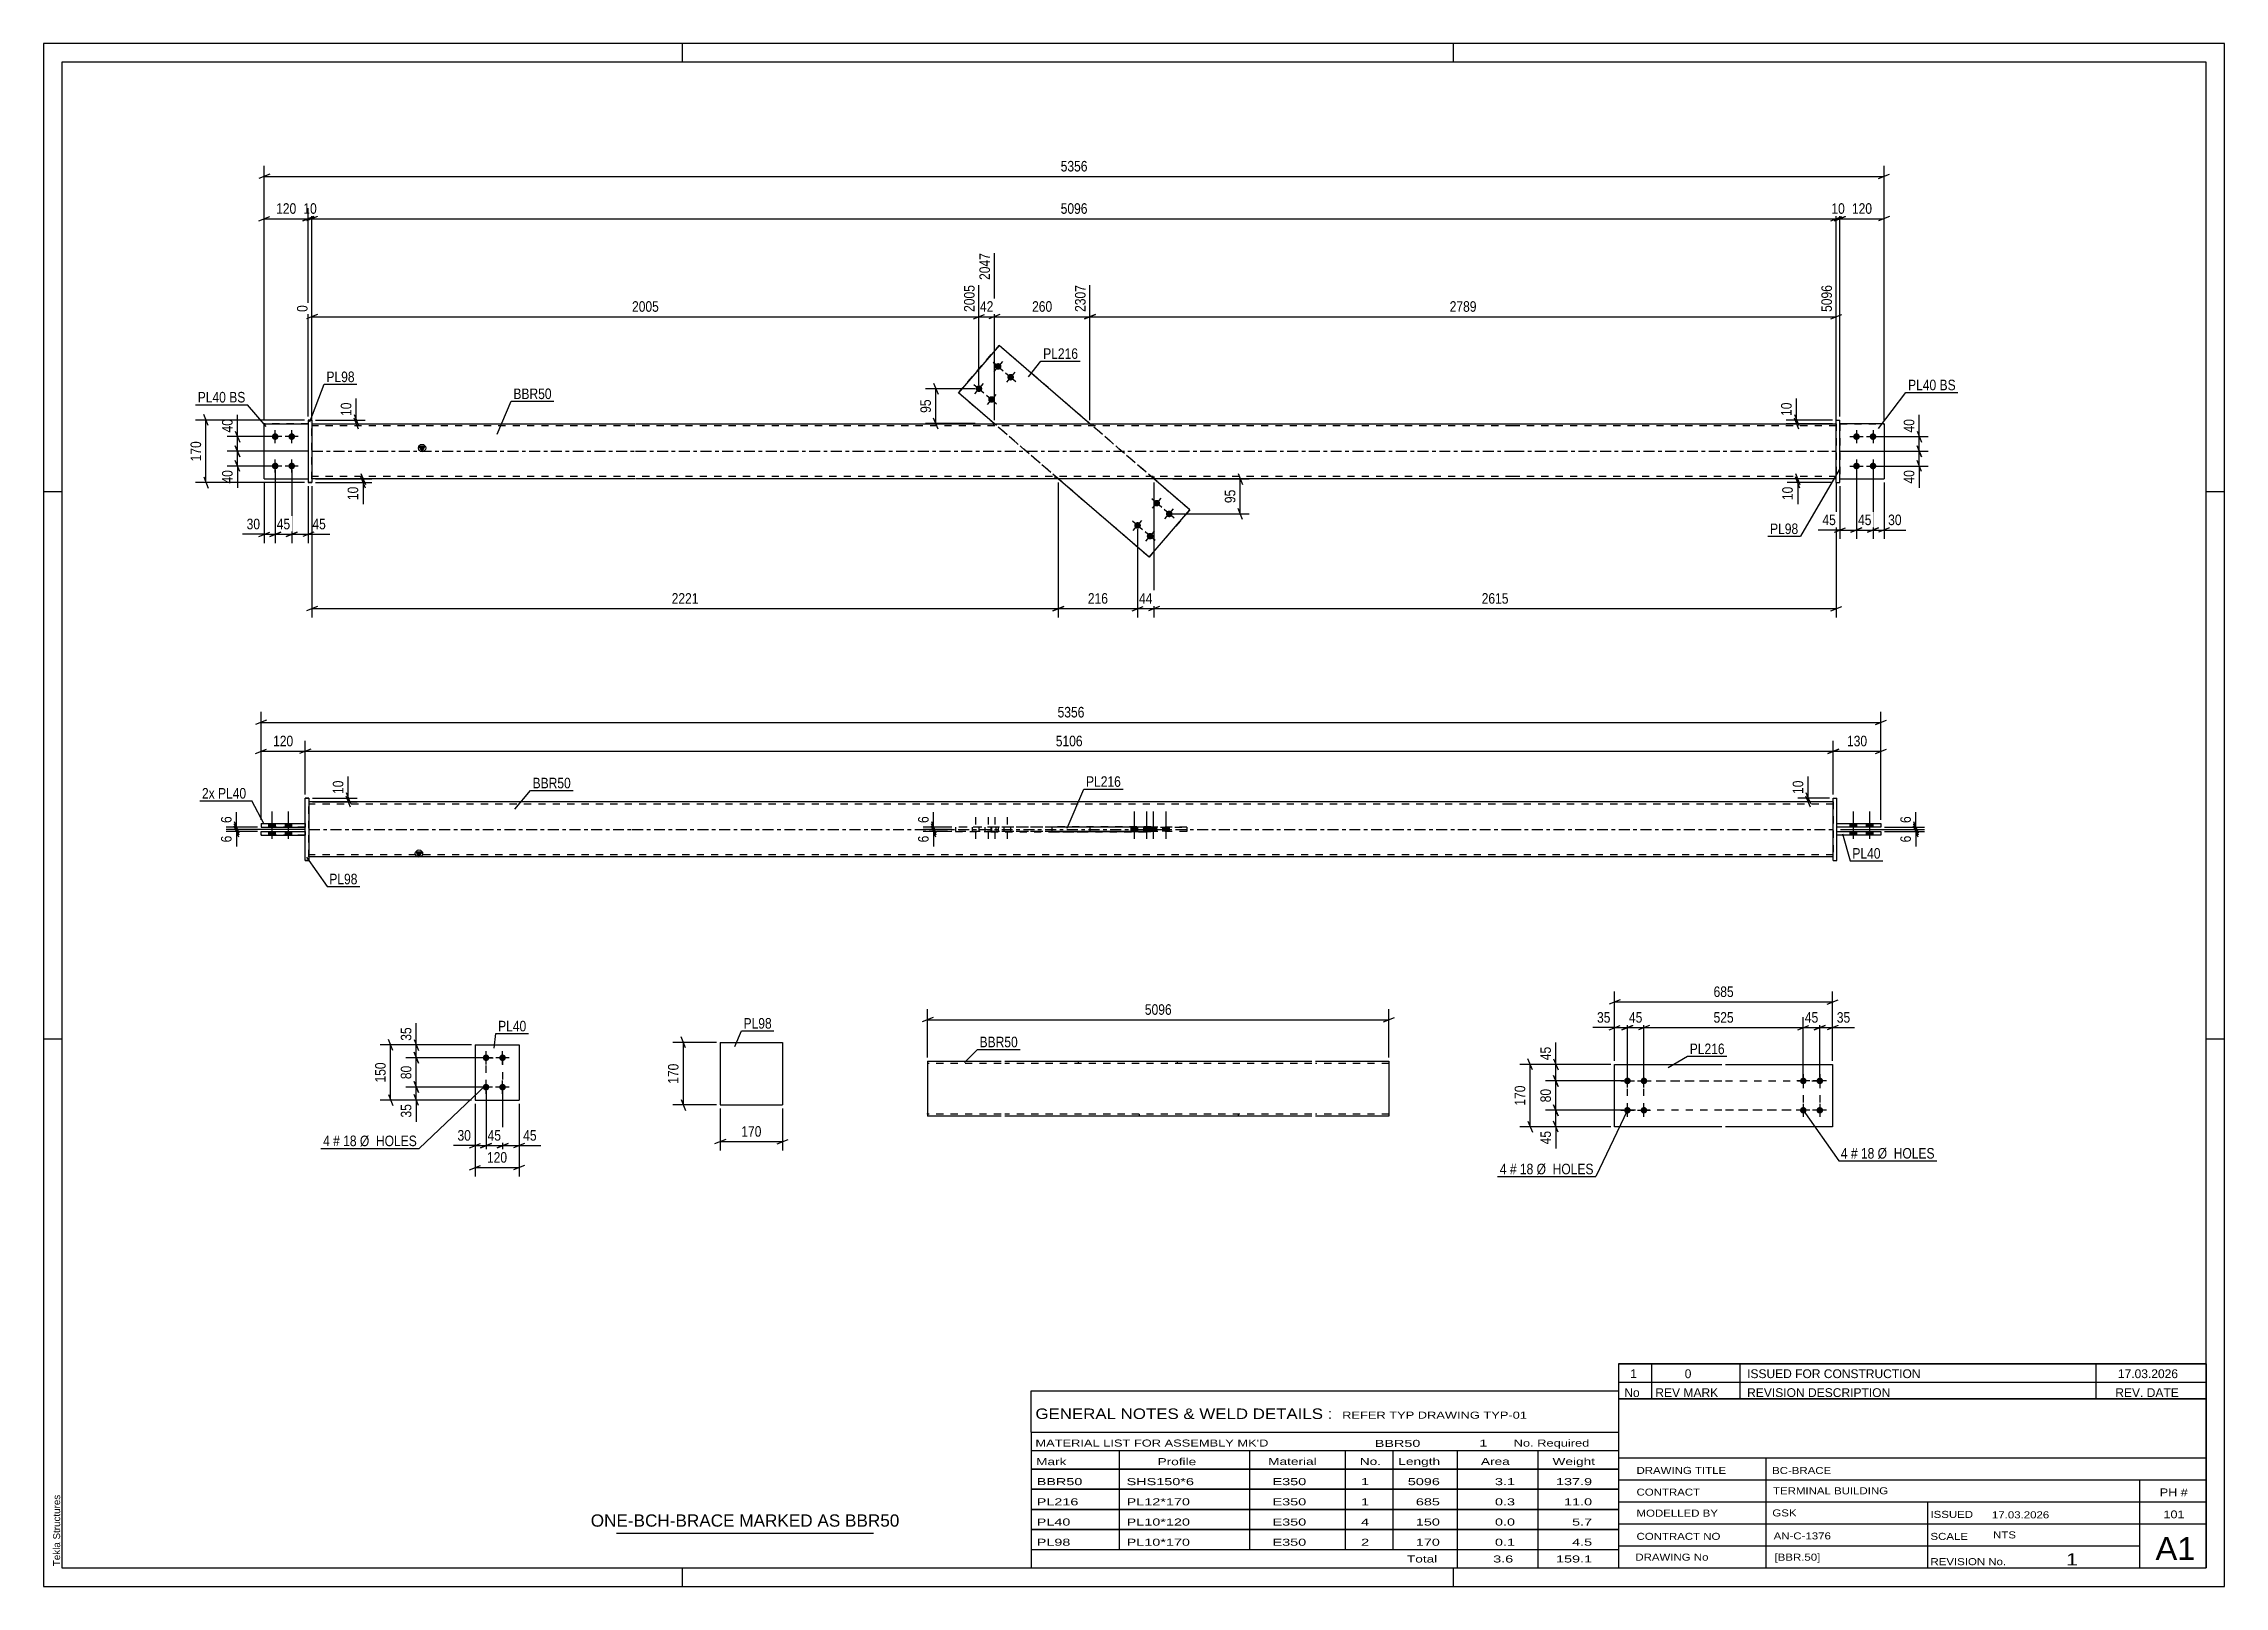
# Model space of a CAD drawing. Header units: millimetres. Extents: x 0 to 594, y 0 to 420.
import ezdxf

# ---------------------------------------------------------------- set-up
doc = ezdxf.new("R2010")
doc.units = ezdxf.units.MM
doc.linetypes.add('DXK_LINE_DOT2', pattern=[3.9198, 1.9599, -1.9599])
doc.linetypes.add('DXK_LINE_DOT3', pattern=[5.9187, 2.979, -0.9799, 0.9799, -0.9799])
doc.styles.add('Arial', font='ARIAL.TTF', dxfattribs={"height": 0.2})
doc.styles.add('Arial Narrow', font='ARIALN.TTF', dxfattribs={"height": 0.2})

# ---------------------------------------------------------------- blocks, each defined once
blk = doc.blocks.new('Unknown-580609224-1130')
at = {"color": 5, "linetype": 'Continuous'}
for p, q in [((594, 420), (0, 420)), ((0, 420), (0, 0)), ((174, 415), (174, 420)), ((384, 415), (384, 420)), ((594, 0), (594, 420)), ((589, 415), (5, 415)), ((5, 415), (5, 5)), ((589, 5), (589, 415)), ((5, 298), (0, 298)), ((594, 298), (589, 298)), ((5, 149), (0, 149)), ((594, 149), (589, 149)), ((0, 0), (594, 0)), ((5, 5), (589, 5)), ((174, 0), (174, 5)), ((384, 0), (384, 5))]:
    blk.add_line(p, q, dxfattribs=at)
at = {"color": 174, "linetype": 'Continuous', "style": 'Arial'}
blk.add_text('Tekla Structures', height=1.9102, rotation=90, dxfattribs=at).set_placement((4.5, 5.5))
blk = doc.blocks.new('Part-580609224-1695 - 1673')
at = {"color": 2, "linetype": 'Continuous'}
for p, q in [((488.45, 207.69), (500.45, 207.69)), ((500.45, 206.69), (488.45, 206.69)), ((500.45, 207.69), (500.45, 207.69)), ((500.45, 207.69), (500.45, 206.69))]:
    blk.add_line(p, q, dxfattribs=at)
at = {"color": 7, "linetype": 'DXK_LINE_DOT2'}
for p, q in [((488.45, 207.69), (500.45, 207.69)), ((488.45, 206.69), (488.45, 207.69)), ((500.45, 206.69), (488.45, 206.69))]:
    blk.add_line(p, q, dxfattribs=at)
blk = doc.blocks.new('Part-580609224-1679 - 1673')
at = {"color": 2, "linetype": 'Continuous'}
for p, q in [((59.24, 204.49), (59.24, 205.49)), ((59.24, 205.49), (71.24, 205.49)), ((59.24, 204.49), (71.24, 204.49))]:
    blk.add_line(p, q, dxfattribs=at)
at = {"color": 7, "linetype": 'DXK_LINE_DOT2'}
for p, q in [((59.24, 205.49), (71.24, 205.49)), ((59.24, 204.49), (59.24, 204.49)), ((71.24, 204.49), (59.24, 204.49)), ((71.24, 205.49), (71.24, 204.49))]:
    blk.add_line(p, q, dxfattribs=at)
blk = doc.blocks.new('Part-580609224-1700 - 1673')
at = {"linetype": 'Continuous'}
blk.add_hatch(color=2, dxfattribs=at).paths.add_polyline_path([(102.24, 198.59), (101.44, 199.99), (103.04, 199.99)])
at = {"color": 2, "linetype": 'Continuous'}
for p, q in [((160.24, 213.59), (72.24, 213.59)), ((399.35, 213.59), (160.34, 213.59)), ((487.45, 213.59), (399.45, 213.59)), ((274.73, 206.79), (274.73, 206.79)), ((274.73, 205.39), (274.73, 206.79)), ((274.73, 206.79), (301.68, 206.79)), ((274.73, 205.39), (274.73, 205.39)), ((301.68, 205.39), (274.73, 205.39)), ((284.96, 206.79), (284.96, 206.69)), ((284.96, 205.39), (284.96, 205.49)), ((301.68, 206.79), (301.68, 206.79)), ((301.68, 206.79), (301.68, 206.69)), ((301.68, 205.39), (301.68, 205.49)), ((301.68, 205.39), (301.68, 205.39)), ((160.24, 198.59), (72.24, 198.59)), ((102.24, 198.59), (101.44, 199.99)), ((101.44, 199.99), (103.04, 199.99)), ((103.04, 199.99), (102.24, 198.59)), ((399.35, 198.59), (160.34, 198.59)), ((487.45, 198.59), (399.45, 198.59))]:
    blk.add_line(p, q, dxfattribs=at)
at = {"color": 7, "linetype": 'DXK_LINE_DOT2'}
for p, q in [((72.24, 198.59), (72.24, 213.59)), ((160.24, 212.99), (72.24, 212.99)), ((399.35, 212.99), (160.34, 212.99)), ((487.45, 212.99), (399.45, 212.99)), ((487.45, 213.59), (487.45, 198.59)), ((258.02, 206.79), (258.02, 205.39)), ((258.02, 206.79), (284.96, 206.79)), ((258.02, 206.79), (284.96, 206.79)), ((258.02, 205.39), (284.96, 205.39)), ((258.02, 205.39), (284.96, 205.39)), ((301.68, 206.79), (274.73, 206.79)), ((274.73, 205.39), (301.68, 205.39)), ((284.96, 206.79), (284.96, 206.79)), ((284.96, 206.69), (284.96, 205.49)), ((284.96, 205.39), (284.96, 205.39)), ((284.96, 205.39), (284.96, 205.39)), ((301.68, 205.49), (301.68, 206.69)), ((160.24, 199.19), (72.24, 199.19)), ((399.35, 199.19), (160.34, 199.19)), ((487.45, 199.19), (399.45, 199.19))]:
    blk.add_line(p, q, dxfattribs=at)
at = {"color": 7, "linetype": 'DXK_LINE_DOT3'}
for p, q in [((72.24, 206.09), (160.24, 206.09)), ((160.34, 206.09), (399.35, 206.09)), ((399.45, 206.09), (487.45, 206.09))]:
    blk.add_line(p, q, dxfattribs=at)
at = {"color": 2, "linetype": 'Continuous'}
blk.add_circle((102.24, 199.49), 1, dxfattribs=at)
blk = doc.blocks.new('Part-580609224-1684 - 1673')
at = {"color": 2, "linetype": 'Continuous'}
for p, q in [((59.24, 207.69), (59.24, 206.69)), ((59.24, 207.69), (71.24, 207.69)), ((59.24, 206.69), (71.24, 206.69))]:
    blk.add_line(p, q, dxfattribs=at)
at = {"color": 7, "linetype": 'DXK_LINE_DOT2'}
for p, q in [((59.24, 207.69), (71.24, 207.69)), ((71.24, 206.69), (59.24, 206.69)), ((71.24, 207.69), (71.24, 206.69))]:
    blk.add_line(p, q, dxfattribs=at)
blk = doc.blocks.new('Part-580609224-1685 - 1673')
at = {"color": 2, "linetype": 'Continuous'}
for p, q in [((487.45, 197.59), (487.45, 214.59)), ((487.45, 214.59), (488.45, 214.59)), ((488.45, 214.59), (488.45, 214.59)), ((488.45, 197.59), (488.45, 214.59)), ((487.45, 197.59), (487.45, 197.59)), ((487.45, 197.59), (488.45, 197.59))]:
    blk.add_line(p, q, dxfattribs=at)
at = {"color": 7, "linetype": 'DXK_LINE_DOT2'}
for p, q in [((487.45, 214.59), (488.45, 214.59)), ((487.45, 197.59), (487.45, 197.59)), ((487.45, 197.59), (488.45, 197.59))]:
    blk.add_line(p, q, dxfattribs=at)
blk = doc.blocks.new('Part-580609224-1690 - 1673')
at = {"color": 2, "linetype": 'Continuous'}
for p, q in [((488.45, 205.49), (500.45, 205.49)), ((500.45, 204.49), (488.45, 204.49)), ((500.45, 205.49), (500.45, 205.49)), ((500.45, 205.49), (500.45, 204.49))]:
    blk.add_line(p, q, dxfattribs=at)
at = {"color": 7, "linetype": 'DXK_LINE_DOT2'}
for p, q in [((488.45, 205.49), (500.45, 205.49)), ((488.45, 204.49), (488.45, 205.49)), ((500.45, 204.49), (488.45, 204.49)), ((500.45, 204.49), (500.45, 204.49))]:
    blk.add_line(p, q, dxfattribs=at)
blk = doc.blocks.new('Bolt-580609224-1706 - 1673')
at = {"color": 1, "linetype": 'DXK_LINE_DOT2'}
for p, q in [((253.93, 203.49), (253.93, 210.99)), ((257.34, 203.49), (257.34, 210.99)), ((259.15, 203.49), (259.15, 210.99)), ((262.56, 203.49), (262.56, 210.99)), ((253.03, 205.49), (253.03, 206.69)), ((254.83, 205.49), (254.83, 206.69)), ((256.44, 205.49), (256.44, 206.69)), ((258.24, 205.49), (258.24, 206.69)), ((258.25, 205.49), (258.25, 206.69)), ((260.05, 205.49), (260.05, 206.69)), ((261.66, 205.49), (261.66, 206.69)), ((263.46, 205.49), (263.46, 206.69))]:
    blk.add_line(p, q, dxfattribs=at)
blk = doc.blocks.new('Bolt-580609224-1707 - 1673')
at = {"linetype": 'Continuous'}
for points in [[(296.23, 205.49), (298.03, 205.49), (298.03, 206.69), (296.23, 206.69)], [(299.64, 205.49), (301.44, 205.49), (301.44, 206.69), (299.64, 206.69)], [(301.45, 205.49), (303.25, 205.49), (303.25, 206.69), (301.45, 206.69)], [(304.86, 205.49), (306.66, 205.49), (306.66, 206.69), (304.86, 206.69)]]:
    blk.add_hatch(color=1, dxfattribs=at).paths.add_polyline_path(points)
at = {"color": 1, "linetype": 'Continuous'}
for p, q in [((297.13, 203.49), (297.13, 210.99)), ((300.54, 203.49), (300.54, 210.99)), ((302.35, 203.49), (302.35, 210.99)), ((305.76, 203.49), (305.76, 210.99)), ((296.23, 205.49), (296.23, 206.69)), ((298.03, 205.49), (298.03, 206.69)), ((299.64, 205.49), (299.64, 206.69)), ((301.44, 205.49), (301.44, 206.69)), ((301.45, 205.49), (301.45, 206.69)), ((303.25, 205.49), (303.25, 206.69)), ((304.86, 205.49), (304.86, 206.69)), ((306.66, 205.49), (306.66, 206.69))]:
    blk.add_line(p, q, dxfattribs=at)
blk = doc.blocks.new('Bolt-580609224-1709 - 1673')
at = {"linetype": 'Continuous'}
for points in [[(61.34, 206.69), (63.14, 206.69), (63.14, 207.69), (61.34, 207.69)], [(61.34, 206.69), (63.14, 206.69), (63.14, 207.69), (61.34, 207.69)], [(61.34, 204.49), (63.14, 204.49), (63.14, 205.49), (61.34, 205.49)], [(61.34, 204.49), (63.14, 204.49), (63.14, 205.49), (61.34, 205.49)], [(65.84, 206.69), (67.64, 206.69), (67.64, 207.69), (65.84, 207.69)], [(65.84, 206.69), (67.64, 206.69), (67.64, 207.69), (65.84, 207.69)], [(65.84, 204.49), (67.64, 204.49), (67.64, 205.49), (65.84, 205.49)], [(65.84, 204.49), (67.64, 204.49), (67.64, 205.49), (65.84, 205.49)]]:
    blk.add_hatch(color=1, dxfattribs=at).paths.add_polyline_path(points)
at = {"color": 1, "linetype": 'Continuous'}
for p, q in [((62.24, 203.49), (62.24, 210.99)), ((62.24, 203.49), (62.24, 210.99)), ((66.74, 203.49), (66.74, 210.99)), ((66.74, 203.49), (66.74, 210.99)), ((61.34, 206.69), (61.34, 207.69)), ((61.34, 206.69), (61.34, 207.69)), ((61.34, 204.49), (61.34, 205.49)), ((61.34, 204.49), (61.34, 205.49)), ((63.14, 206.69), (63.14, 207.69)), ((63.14, 206.69), (63.14, 207.69)), ((63.14, 204.49), (63.14, 205.49)), ((63.14, 204.49), (63.14, 205.49)), ((65.84, 206.69), (65.84, 207.69)), ((65.84, 206.69), (65.84, 207.69)), ((65.84, 204.49), (65.84, 205.49)), ((65.84, 204.49), (65.84, 205.49)), ((67.64, 206.69), (67.64, 207.69)), ((67.64, 206.69), (67.64, 207.69)), ((67.64, 204.49), (67.64, 205.49)), ((67.64, 204.49), (67.64, 205.49))]:
    blk.add_line(p, q, dxfattribs=at)
blk = doc.blocks.new('Bolt-580609224-1710 - 1673')
at = {"linetype": 'Continuous'}
for points in [[(493.85, 207.69), (492.05, 207.69), (492.05, 206.69), (493.85, 206.69)], [(493.85, 207.69), (492.05, 207.69), (492.05, 206.69), (493.85, 206.69)], [(493.85, 205.49), (492.05, 205.49), (492.05, 204.49), (493.85, 204.49)], [(493.85, 205.49), (492.05, 205.49), (492.05, 204.49), (493.85, 204.49)], [(498.35, 207.69), (496.55, 207.69), (496.55, 206.69), (498.35, 206.69)], [(498.35, 207.69), (496.55, 207.69), (496.55, 206.69), (498.35, 206.69)], [(498.35, 205.49), (496.55, 205.49), (496.55, 204.49), (498.35, 204.49)], [(498.35, 205.49), (496.55, 205.49), (496.55, 204.49), (498.35, 204.49)]]:
    blk.add_hatch(color=1, dxfattribs=at).paths.add_polyline_path(points)
at = {"color": 1, "linetype": 'Continuous'}
for p, q in [((492.95, 203.49), (492.95, 210.99)), ((492.95, 203.49), (492.95, 210.99)), ((497.45, 203.49), (497.45, 210.99)), ((497.45, 203.49), (497.45, 210.99)), ((492.05, 206.69), (492.05, 207.69)), ((492.05, 206.69), (492.05, 207.69)), ((492.05, 204.49), (492.05, 205.49)), ((492.05, 204.49), (492.05, 205.49)), ((493.85, 206.69), (493.85, 207.69)), ((493.85, 206.69), (493.85, 207.69)), ((493.85, 204.49), (493.85, 205.49)), ((493.85, 204.49), (493.85, 205.49)), ((496.55, 206.69), (496.55, 207.69)), ((496.55, 206.69), (496.55, 207.69)), ((496.55, 204.49), (496.55, 205.49)), ((496.55, 204.49), (496.55, 205.49)), ((498.35, 206.69), (498.35, 207.69)), ((498.35, 206.69), (498.35, 207.69)), ((498.35, 204.49), (498.35, 205.49)), ((498.35, 204.49), (498.35, 205.49))]:
    blk.add_line(p, q, dxfattribs=at)
blk = doc.blocks.new('Part-580609224-1715 - 1673')
at = {"color": 7, "linetype": 'DXK_LINE_DOT2'}
for p, q in [((274.73, 206.69), (248.34, 206.69)), ((259.44, 206.69), (248.34, 206.69)), ((248.34, 206.69), (248.34, 205.49)), ((274.73, 205.49), (248.34, 205.49)), ((248.34, 205.49), (259.44, 205.49)), ((259.44, 205.49), (259.44, 206.69)), ((311.35, 206.69), (259.44, 206.69)), ((311.35, 205.49), (259.44, 205.49)), ((300.26, 206.69), (311.35, 206.69)), ((311.35, 205.49), (300.26, 205.49))]:
    blk.add_line(p, q, dxfattribs=at)
at = {"color": 2, "linetype": 'Continuous'}
for p, q in [((300.26, 206.69), (274.73, 206.69)), ((300.26, 205.49), (274.73, 205.49)), ((300.26, 205.49), (300.26, 206.69)), ((311.35, 206.69), (311.35, 205.49))]:
    blk.add_line(p, q, dxfattribs=at)
blk = doc.blocks.new('Part-580609224-1720 - 1673')
at = {"color": 2, "linetype": 'Continuous'}
for p, q in [((71.24, 214.59), (72.24, 214.59)), ((71.24, 214.59), (71.24, 214.59)), ((71.24, 197.59), (71.24, 214.59)), ((72.24, 214.59), (72.24, 214.59)), ((72.24, 214.59), (72.24, 197.59)), ((72.24, 197.59), (71.24, 197.59)), ((71.24, 197.59), (71.24, 197.59)), ((72.24, 197.59), (72.24, 197.59))]:
    blk.add_line(p, q, dxfattribs=at)
at = {"color": 7, "linetype": 'DXK_LINE_DOT2'}
for p, q in [((72.24, 214.59), (71.24, 214.59)), ((71.24, 197.59), (72.24, 197.59)), ((72.24, 197.59), (72.24, 197.59))]:
    blk.add_line(p, q, dxfattribs=at)
blk = doc.blocks.new('Part-580609224-1418 - 1367')
at = {"color": 2, "linetype": 'Continuous'}
for p, q in [((60.08, 301.51), (60.08, 316.51)), ((60.08, 316.51), (72.08, 316.51)), ((60.08, 301.51), (60.08, 301.51)), ((60.08, 301.51), (72.08, 301.51))]:
    blk.add_line(p, q, dxfattribs=at)
at = {"color": 7, "linetype": 'DXK_LINE_DOT2'}
for p, q in [((72.08, 316.51), (60.08, 316.51)), ((72.08, 316.51), (72.08, 301.51)), ((60.08, 301.51), (60.08, 301.51)), ((60.08, 301.51), (72.08, 301.51)), ((72.08, 301.51), (72.08, 301.51))]:
    blk.add_line(p, q, dxfattribs=at)
blk = doc.blocks.new('Bolt-580609224-1370 - 1367')
at = {"linetype": 'Continuous'}
for points in [[(63.08, 312.11), (62.89, 312.13), (62.72, 312.19), (62.55, 312.29), (62.41, 312.41), (62.3, 312.56), (62.23, 312.74), (62.19, 312.92), (62.19, 313.11), (62.23, 313.29), (62.3, 313.46), (62.41, 313.62), (62.55, 313.74), (62.72, 313.84), (62.89, 313.9), (63.08, 313.91), (63.27, 313.9), (63.45, 313.84), (63.61, 313.74), (63.75, 313.62), (63.86, 313.46), (63.94, 313.29), (63.98, 313.11), (63.98, 312.92), (63.94, 312.74), (63.86, 312.56), (63.75, 312.41), (63.61, 312.29), (63.45, 312.19), (63.27, 312.13)], [(67.58, 312.11), (67.39, 312.13), (67.22, 312.19), (67.05, 312.29), (66.91, 312.41), (66.8, 312.56), (66.73, 312.74), (66.69, 312.92), (66.69, 313.11), (66.73, 313.29), (66.8, 313.46), (66.91, 313.62), (67.05, 313.74), (67.22, 313.84), (67.39, 313.9), (67.58, 313.91), (67.77, 313.9), (67.95, 313.84), (68.11, 313.74), (68.25, 313.62), (68.36, 313.46), (68.44, 313.29), (68.48, 313.11), (68.48, 312.92), (68.44, 312.74), (68.36, 312.56), (68.25, 312.41), (68.11, 312.29), (67.95, 312.19), (67.77, 312.13)], [(63.08, 304.11), (62.89, 304.13), (62.72, 304.19), (62.55, 304.29), (62.41, 304.41), (62.3, 304.56), (62.23, 304.74), (62.19, 304.92), (62.19, 305.11), (62.23, 305.29), (62.3, 305.46), (62.41, 305.62), (62.55, 305.74), (62.72, 305.84), (62.89, 305.9), (63.08, 305.91), (63.27, 305.9), (63.45, 305.84), (63.61, 305.74), (63.75, 305.62), (63.86, 305.46), (63.94, 305.29), (63.98, 305.11), (63.98, 304.92), (63.94, 304.74), (63.86, 304.56), (63.75, 304.41), (63.61, 304.29), (63.45, 304.19), (63.27, 304.13)], [(67.58, 304.11), (67.39, 304.13), (67.22, 304.19), (67.05, 304.29), (66.91, 304.41), (66.8, 304.56), (66.73, 304.74), (66.69, 304.92), (66.69, 305.11), (66.73, 305.29), (66.8, 305.46), (66.91, 305.62), (67.05, 305.74), (67.22, 305.84), (67.39, 305.9), (67.58, 305.91), (67.77, 305.9), (67.95, 305.84), (68.11, 305.74), (68.25, 305.62), (68.36, 305.46), (68.44, 305.29), (68.48, 305.11), (68.48, 304.92), (68.44, 304.74), (68.36, 304.56), (68.25, 304.41), (68.11, 304.29), (67.95, 304.19), (67.77, 304.13)]]:
    blk.add_hatch(color=1, dxfattribs=at).paths.add_polyline_path(points)
at = {"color": 1, "linetype": 'Continuous'}
for p, q in [((64.88, 313.01), (61.28, 313.01)), ((63.08, 311.21), (63.08, 314.81)), ((69.38, 313.01), (65.78, 313.01)), ((67.58, 311.21), (67.58, 314.81)), ((64.88, 305.01), (61.28, 305.01)), ((63.08, 303.21), (63.08, 306.81)), ((69.38, 305.01), (65.78, 305.01)), ((67.58, 303.21), (67.58, 306.81))]:
    blk.add_line(p, q, dxfattribs=at)
blk = doc.blocks.new('Bolt-580609224-1435 - 1367')
at = {"linetype": 'Continuous'}
for points in [[(302.61, 294.22), (302.48, 294.36), (302.38, 294.52), (302.32, 294.7), (302.29, 294.88), (302.31, 295.07), (302.36, 295.25), (302.46, 295.42), (302.58, 295.56), (302.73, 295.67), (302.9, 295.75), (303.08, 295.8), (303.27, 295.8), (303.45, 295.77), (303.63, 295.69), (303.78, 295.59), (303.91, 295.45), (304.01, 295.29), (304.07, 295.11), (304.09, 294.92), (304.08, 294.74), (304.02, 294.56), (303.93, 294.39), (303.81, 294.25), (303.66, 294.14), (303.49, 294.06), (303.31, 294.01), (303.12, 294.01), (302.94, 294.04), (302.76, 294.12)], [(306.02, 291.29), (305.89, 291.42), (305.79, 291.58), (305.73, 291.76), (305.7, 291.95), (305.72, 292.14), (305.77, 292.32), (305.86, 292.48), (305.99, 292.62), (306.14, 292.74), (306.31, 292.82), (306.49, 292.86), (306.68, 292.86), (306.86, 292.83), (307.04, 292.76), (307.19, 292.65), (307.32, 292.51), (307.42, 292.35), (307.48, 292.17), (307.5, 291.99), (307.49, 291.8), (307.43, 291.62), (307.34, 291.45), (307.22, 291.31), (307.07, 291.2), (306.9, 291.12), (306.72, 291.07), (306.53, 291.07), (306.34, 291.11), (306.17, 291.18)], [(297.39, 288.16), (297.26, 288.3), (297.16, 288.46), (297.1, 288.64), (297.07, 288.82), (297.09, 289.01), (297.14, 289.19), (297.23, 289.36), (297.36, 289.5), (297.51, 289.61), (297.68, 289.69), (297.86, 289.74), (298.05, 289.74), (298.23, 289.71), (298.41, 289.63), (298.56, 289.53), (298.69, 289.39), (298.79, 289.23), (298.85, 289.05), (298.87, 288.86), (298.86, 288.68), (298.8, 288.5), (298.71, 288.33), (298.59, 288.19), (298.44, 288.07), (298.27, 287.99), (298.09, 287.95), (297.9, 287.95), (297.71, 287.98), (297.54, 288.05)], [(300.8, 285.22), (300.67, 285.36), (300.57, 285.52), (300.51, 285.7), (300.48, 285.89), (300.5, 286.07), (300.55, 286.25), (300.64, 286.42), (300.77, 286.56), (300.92, 286.68), (301.09, 286.76), (301.27, 286.8), (301.46, 286.8), (301.64, 286.77), (301.82, 286.7), (301.97, 286.59), (302.1, 286.45), (302.2, 286.29), (302.26, 286.11), (302.28, 285.93), (302.27, 285.74), (302.21, 285.56), (302.12, 285.39), (302, 285.25), (301.85, 285.14), (301.68, 285.06), (301.5, 285.01), (301.31, 285.01), (301.12, 285.04), (300.95, 285.12)]]:
    blk.add_hatch(color=1, dxfattribs=at).paths.add_polyline_path(points)
at = {"color": 1, "linetype": 'Continuous'}
for p, q in [((304.56, 293.73), (301.83, 296.08)), ((302.02, 293.54), (304.37, 296.27)), ((307.97, 290.79), (305.24, 293.14)), ((305.43, 290.6), (307.78, 293.33)), ((299.34, 287.67), (296.61, 290.02)), ((296.8, 287.48), (299.15, 290.21)), ((302.75, 284.73), (300.02, 287.08)), ((300.21, 284.54), (302.56, 287.27))]:
    blk.add_line(p, q, dxfattribs=at)
blk = doc.blocks.new('Bolt-580609224-1371 - 1367')
at = {"linetype": 'Continuous'}
for points in [[(493.79, 313.91), (493.98, 313.9), (494.16, 313.84), (494.32, 313.74), (494.46, 313.62), (494.57, 313.46), (494.65, 313.29), (494.69, 313.11), (494.69, 312.92), (494.65, 312.74), (494.57, 312.56), (494.46, 312.41), (494.32, 312.29), (494.16, 312.19), (493.98, 312.13), (493.79, 312.11), (493.61, 312.13), (493.43, 312.19), (493.26, 312.29), (493.12, 312.41), (493.01, 312.56), (492.94, 312.74), (492.9, 312.92), (492.9, 313.11), (492.94, 313.29), (493.01, 313.46), (493.12, 313.62), (493.26, 313.74), (493.43, 313.84), (493.61, 313.9)], [(498.29, 313.91), (498.48, 313.9), (498.66, 313.84), (498.82, 313.74), (498.96, 313.62), (499.07, 313.46), (499.15, 313.29), (499.19, 313.11), (499.19, 312.92), (499.15, 312.74), (499.07, 312.56), (498.96, 312.41), (498.82, 312.29), (498.66, 312.19), (498.48, 312.13), (498.29, 312.11), (498.11, 312.13), (497.93, 312.19), (497.76, 312.29), (497.62, 312.41), (497.51, 312.56), (497.44, 312.74), (497.4, 312.92), (497.4, 313.11), (497.44, 313.29), (497.51, 313.46), (497.62, 313.62), (497.76, 313.74), (497.93, 313.84), (498.11, 313.9)], [(493.79, 305.91), (493.98, 305.9), (494.16, 305.84), (494.32, 305.74), (494.46, 305.62), (494.57, 305.46), (494.65, 305.29), (494.69, 305.11), (494.69, 304.92), (494.65, 304.74), (494.57, 304.56), (494.46, 304.41), (494.32, 304.29), (494.16, 304.19), (493.98, 304.13), (493.79, 304.11), (493.61, 304.13), (493.43, 304.19), (493.26, 304.29), (493.12, 304.41), (493.01, 304.56), (492.94, 304.74), (492.9, 304.92), (492.9, 305.11), (492.94, 305.29), (493.01, 305.46), (493.12, 305.62), (493.26, 305.74), (493.43, 305.84), (493.61, 305.9)], [(498.29, 305.91), (498.48, 305.9), (498.66, 305.84), (498.82, 305.74), (498.96, 305.62), (499.07, 305.46), (499.15, 305.29), (499.19, 305.11), (499.19, 304.92), (499.15, 304.74), (499.07, 304.56), (498.96, 304.41), (498.82, 304.29), (498.66, 304.19), (498.48, 304.13), (498.29, 304.11), (498.11, 304.13), (497.93, 304.19), (497.76, 304.29), (497.62, 304.41), (497.51, 304.56), (497.44, 304.74), (497.4, 304.92), (497.4, 305.11), (497.44, 305.29), (497.51, 305.46), (497.62, 305.62), (497.76, 305.74), (497.93, 305.84), (498.11, 305.9)]]:
    blk.add_hatch(color=1, dxfattribs=at).paths.add_polyline_path(points)
at = {"color": 1, "linetype": 'Continuous'}
for p, q in [((491.99, 313.01), (495.59, 313.01)), ((493.79, 314.81), (493.79, 311.21)), ((496.49, 313.01), (500.09, 313.01)), ((498.29, 314.81), (498.29, 311.21)), ((491.99, 305.01), (495.59, 305.01)), ((493.79, 306.81), (493.79, 303.21)), ((496.49, 305.01), (500.09, 305.01)), ((498.29, 306.81), (498.29, 303.21))]:
    blk.add_line(p, q, dxfattribs=at)
blk = doc.blocks.new('Part-580609224-1413 - 1367')
at = {"color": 7, "linetype": 'DXK_LINE_DOT2'}
for p, q in [((60.08, 301.51), (60.08, 316.51)), ((60.08, 316.51), (72.08, 316.51)), ((72.08, 316.51), (60.08, 316.51)), ((72.08, 316.51), (72.08, 301.51)), ((60.08, 301.51), (60.08, 301.51)), ((60.08, 301.51), (72.08, 301.51)), ((60.08, 301.51), (72.08, 301.51)), ((72.08, 301.51), (72.08, 301.51))]:
    blk.add_line(p, q, dxfattribs=at)
blk = doc.blocks.new('Part-580609224-1461 - 1367')
at = {"color": 2, "linetype": 'Continuous'}
for p, q in [((501.29, 316.51), (489.29, 316.51)), ((501.29, 316.51), (501.29, 316.51)), ((501.29, 316.51), (501.29, 301.51)), ((489.29, 301.51), (501.29, 301.51))]:
    blk.add_line(p, q, dxfattribs=at)
at = {"color": 7, "linetype": 'DXK_LINE_DOT2'}
for p, q in [((489.29, 316.51), (501.29, 316.51)), ((489.29, 316.51), (489.29, 316.51)), ((489.29, 316.51), (489.29, 301.51)), ((489.29, 301.51), (501.29, 301.51))]:
    blk.add_line(p, q, dxfattribs=at)
blk = doc.blocks.new('Part-580609224-1397 - 1367')
at = {"color": 2, "linetype": 'Continuous'}
for p, q in [((260.28, 337.82), (249.18, 324.94)), ((260.28, 337.82), (260.28, 337.82)), ((285, 316.51), (260.28, 337.82)), ((258.96, 316.51), (249.18, 324.94)), ((249.18, 324.94), (249.18, 324.94)), ((301.1, 280.21), (276.37, 301.51)), ((312.19, 293.09), (302.42, 301.51)), ((301.1, 280.21), (312.19, 293.09)), ((312.19, 293.09), (312.19, 293.09)), ((301.1, 280.21), (301.1, 280.21))]:
    blk.add_line(p, q, dxfattribs=at)
at = {"color": 7, "linetype": 'DXK_LINE_DOT2'}
for p, q in [((249.18, 324.94), (260.28, 337.82)), ((312.19, 293.09), (260.28, 337.82)), ((301.1, 280.21), (249.18, 324.94)), ((276.37, 301.51), (258.96, 316.51)), ((302.42, 301.51), (285, 316.51)), ((312.19, 293.09), (301.1, 280.21))]:
    blk.add_line(p, q, dxfattribs=at)
blk = doc.blocks.new('Part-580609224-1398 - 1367')
at = {"color": 2, "linetype": 'Continuous'}
for p, q in [((73.08, 317.52), (72.08, 317.52)), ((72.08, 317.52), (72.08, 300.51)), ((73.08, 317.51), (73.08, 317.52)), ((73.08, 317.52), (73.08, 300.51)), ((72.08, 300.52), (73.08, 300.52))]:
    blk.add_line(p, q, dxfattribs=at)
at = {"color": 7, "linetype": 'DXK_LINE_DOT2'}
for p, q in [((72.08, 317.51), (73.08, 317.51)), ((73.08, 300.51), (72.08, 300.51))]:
    blk.add_line(p, q, dxfattribs=at)
blk = doc.blocks.new('Part-580609224-1433 - 1367')
at = {"color": 2, "linetype": 'Continuous'}
for p, q in [((488.29, 317.52), (489.29, 317.52)), ((488.29, 300.52), (488.29, 317.52)), ((489.29, 300.51), (489.29, 317.52)), ((488.29, 300.51), (488.29, 300.52)), ((488.29, 300.52), (489.29, 300.52))]:
    blk.add_line(p, q, dxfattribs=at)
at = {"color": 7, "linetype": 'DXK_LINE_DOT2'}
for p, q in [((488.29, 317.51), (489.29, 317.51)), ((488.29, 300.51), (489.29, 300.51))]:
    blk.add_line(p, q, dxfattribs=at)
blk = doc.blocks.new('Bolt-580609224-1436 - 1367')
at = {"linetype": 'Continuous'}
for points in [[(260.58, 332.8), (260.71, 332.67), (260.81, 332.51), (260.87, 332.33), (260.89, 332.14), (260.88, 331.95), (260.82, 331.77), (260.73, 331.61), (260.61, 331.47), (260.46, 331.35), (260.29, 331.27), (260.11, 331.23), (259.92, 331.23), (259.73, 331.26), (259.56, 331.33), (259.4, 331.44), (259.28, 331.58), (259.18, 331.74), (259.12, 331.92), (259.09, 332.1), (259.11, 332.29), (259.16, 332.47), (259.25, 332.64), (259.38, 332.78), (259.52, 332.89), (259.7, 332.97), (259.88, 333.02), (260.07, 333.02), (260.25, 332.98), (260.42, 332.91)], [(255.36, 326.74), (255.49, 326.61), (255.58, 326.45), (255.65, 326.27), (255.67, 326.08), (255.65, 325.89), (255.6, 325.71), (255.51, 325.55), (255.39, 325.41), (255.24, 325.29), (255.07, 325.21), (254.88, 325.17), (254.7, 325.16), (254.51, 325.2), (254.34, 325.27), (254.18, 325.38), (254.05, 325.52), (253.96, 325.68), (253.89, 325.86), (253.87, 326.04), (253.89, 326.23), (253.94, 326.41), (254.03, 326.57), (254.15, 326.72), (254.3, 326.83), (254.47, 326.91), (254.66, 326.95), (254.84, 326.96), (255.03, 326.92), (255.2, 326.85)], [(263.99, 329.87), (264.12, 329.73), (264.22, 329.57), (264.28, 329.39), (264.3, 329.21), (264.29, 329.02), (264.23, 328.84), (264.14, 328.67), (264.02, 328.53), (263.87, 328.42), (263.7, 328.34), (263.51, 328.29), (263.33, 328.29), (263.14, 328.32), (262.97, 328.4), (262.81, 328.5), (262.68, 328.64), (262.59, 328.8), (262.53, 328.98), (262.5, 329.17), (262.52, 329.35), (262.57, 329.53), (262.66, 329.7), (262.78, 329.84), (262.93, 329.96), (263.1, 330.04), (263.29, 330.08), (263.48, 330.08), (263.66, 330.05), (263.83, 329.97)], [(258.77, 323.81), (258.9, 323.67), (258.99, 323.51), (259.06, 323.33), (259.08, 323.14), (259.06, 322.96), (259.01, 322.78), (258.92, 322.61), (258.8, 322.47), (258.65, 322.36), (258.48, 322.27), (258.29, 322.23), (258.11, 322.23), (257.92, 322.26), (257.75, 322.34), (257.59, 322.44), (257.46, 322.58), (257.37, 322.74), (257.3, 322.92), (257.28, 323.1), (257.3, 323.29), (257.35, 323.47), (257.44, 323.64), (257.56, 323.78), (257.71, 323.89), (257.88, 323.97), (258.07, 324.02), (258.25, 324.02), (258.44, 323.99), (258.61, 323.91)]]:
    blk.add_hatch(color=1, dxfattribs=at).paths.add_polyline_path(points)
at = {"color": 1, "linetype": 'Continuous'}
for p, q in [((258.63, 333.3), (261.36, 330.95)), ((261.17, 333.49), (258.82, 330.76)), ((253.41, 327.24), (256.13, 324.89)), ((255.95, 327.43), (253.6, 324.7)), ((262.04, 330.36), (264.77, 328.01)), ((264.58, 330.55), (262.23, 327.82)), ((256.82, 324.3), (259.54, 321.95)), ((259.35, 324.49), (257, 321.76))]:
    blk.add_line(p, q, dxfattribs=at)
blk = doc.blocks.new('Part-580609224-1456 - 1367')
at = {"linetype": 'Continuous'}
blk.add_hatch(color=2, dxfattribs=at).paths.add_polyline_path([(103.08, 309.01), (102.28, 310.41), (103.88, 310.41)])
at = {"color": 2, "linetype": 'Continuous'}
for p, q in [((73.08, 316.51), (161.08, 316.51)), ((161.18, 316.51), (400.19, 316.51)), ((400.29, 316.51), (488.29, 316.51)), ((103.08, 309.01), (102.28, 310.41)), ((102.28, 310.41), (103.88, 310.41)), ((103.88, 310.41), (103.08, 309.01)), ((161.08, 301.51), (73.08, 301.51)), ((400.19, 301.51), (161.18, 301.51)), ((488.29, 301.51), (400.29, 301.51))]:
    blk.add_line(p, q, dxfattribs=at)
at = {"color": 7, "linetype": 'DXK_LINE_DOT2'}
for p, q in [((73.08, 301.51), (73.08, 316.51)), ((161.08, 315.91), (73.08, 315.91)), ((400.19, 315.91), (161.18, 315.91)), ((258.86, 315.91), (258.86, 316.51)), ((285.8, 316.51), (285.8, 315.91)), ((488.29, 315.91), (400.29, 315.91)), ((488.29, 316.51), (488.29, 301.51)), ((161.08, 302.11), (73.08, 302.11)), ((400.19, 302.11), (161.18, 302.11)), ((275.57, 301.51), (275.57, 302.11)), ((302.52, 301.51), (302.52, 302.11)), ((488.29, 302.11), (400.29, 302.11))]:
    blk.add_line(p, q, dxfattribs=at)
at = {"color": 7, "linetype": 'DXK_LINE_DOT3'}
for p, q in [((73.08, 309.01), (161.08, 309.01)), ((161.18, 309.01), (400.19, 309.01)), ((400.29, 309.01), (488.29, 309.01))]:
    blk.add_line(p, q, dxfattribs=at)
at = {"color": 2, "linetype": 'Continuous'}
blk.add_circle((103.08, 309.91), 1, dxfattribs=at)
blk = doc.blocks.new('Part-580609224-1466 - 1367')
at = {"color": 7, "linetype": 'DXK_LINE_DOT2'}
for p, q in [((489.29, 316.51), (501.29, 316.51)), ((501.29, 316.51), (489.29, 316.51)), ((489.29, 316.51), (489.29, 316.51)), ((489.29, 316.51), (489.29, 301.51)), ((501.29, 316.51), (501.29, 316.51)), ((501.29, 316.51), (501.29, 301.51)), ((489.29, 301.51), (501.29, 301.51)), ((489.29, 301.51), (501.29, 301.51))]:
    blk.add_line(p, q, dxfattribs=at)
blk = doc.blocks.new('Part-580609224-6738 - 6737')
at = {"color": 2, "linetype": 'Continuous'}
for p, q in [((240.78, 142.98), (260.78, 142.98)), ((240.78, 142.98), (240.78, 141.78)), ((261.78, 142.98), (345.44, 142.98)), ((346.44, 142.98), (366.44, 142.98)), ((366.44, 142.98), (366.44, 127.98)), ((240.78, 141.78), (240.78, 127.98)), ((260.78, 127.98), (240.78, 127.98)), ((345.44, 127.98), (261.78, 127.98)), ((366.44, 127.98), (346.44, 127.98))]:
    blk.add_line(p, q, dxfattribs=at)
at = {"color": 7, "linetype": 'DXK_LINE_DOT2'}
for p, q in [((240.78, 142.98), (240.78, 142.89)), ((240.78, 142.89), (240.78, 142.63)), ((281.78, 142.98), (281.78, 142.38)), ((308.73, 142.98), (308.73, 142.38)), ((366.44, 142.98), (366.44, 142.63)), ((260.78, 142.38), (240.78, 142.38)), ((345.44, 142.38), (261.78, 142.38)), ((366.44, 142.38), (346.44, 142.38)), ((240.78, 128.72), (240.78, 128.62)), ((240.78, 128.62), (240.78, 128.72)), ((240.78, 128.62), (240.78, 128.58)), ((240.78, 128.58), (240.78, 128.62)), ((260.78, 128.58), (240.78, 128.58)), ((345.44, 128.58), (261.78, 128.58)), ((298.5, 127.98), (298.5, 128.58)), ((325.44, 127.98), (325.44, 128.58)), ((366.44, 128.58), (346.44, 128.58))]:
    blk.add_line(p, q, dxfattribs=at)
blk = doc.blocks.new('Part-580609224-5217 - 5215')
at = {"color": 2, "linetype": 'Continuous'}
for p, q in [((117.51, 147.41), (117.51, 132.41)), ((117.51, 147.41), (129.51, 147.41)), ((129.51, 147.41), (129.51, 132.41)), ((117.51, 132.41), (129.51, 132.41))]:
    blk.add_line(p, q, dxfattribs=at)
blk = doc.blocks.new('Bolt-580609224-5218 - 5215')
at = {"linetype": 'Continuous'}
for points in [[(120.51, 143.01, -1), (120.51, 144.81, -1)], [(125.01, 143.01, -1), (125.01, 144.81, -1)], [(120.51, 135.01, -1), (120.51, 136.81, -1)], [(125.01, 135.01, -1), (125.01, 136.81, -1)]]:
    blk.add_hatch(color=1, dxfattribs=at).paths.add_polyline_path(points)
at = {"color": 1, "linetype": 'Continuous'}
for p, q in [((122.31, 143.91), (118.71, 143.91)), ((120.51, 142.11), (120.51, 145.71)), ((126.81, 143.91), (123.21, 143.91)), ((125.01, 142.11), (125.01, 145.71)), ((120.51, 134.11), (120.51, 137.71)), ((125.01, 134.11), (125.01, 137.71)), ((122.31, 135.91), (118.71, 135.91)), ((126.81, 135.91), (123.21, 135.91))]:
    blk.add_line(p, q, dxfattribs=at)
blk = doc.blocks.new('Part-580609224-5226 - 5225')
at = {"color": 2, "linetype": 'Continuous'}
for p, q in [((184.28, 148.07), (201.28, 148.07)), ((184.28, 148.07), (184.28, 131.07)), ((201.28, 148.07), (201.28, 131.07)), ((184.28, 131.07), (201.28, 131.07))]:
    blk.add_line(p, q, dxfattribs=at)
blk = doc.blocks.new('Bolt-580609224-5237 - 5235')
at = {"linetype": 'Continuous'}
for points in [[(479.3, 136.71, -1), (479.3, 138.51, -1)], [(483.8, 136.71, -1), (483.8, 138.51, -1)], [(479.3, 128.71, -1), (479.3, 130.51, -1)], [(483.8, 128.71, -1), (483.8, 130.51, -1)]]:
    blk.add_hatch(color=1, dxfattribs=at).paths.add_polyline_path(points)
at = {"color": 1, "linetype": 'Continuous'}
for p, q in [((481.1, 137.61), (477.5, 137.61)), ((479.3, 139.41), (479.3, 135.81)), ((485.6, 137.61), (482, 137.61)), ((483.8, 139.41), (483.8, 135.81)), ((479.3, 131.41), (479.3, 127.81)), ((483.8, 131.41), (483.8, 127.81)), ((481.1, 129.61), (477.5, 129.61)), ((485.6, 129.61), (482, 129.61))]:
    blk.add_line(p, q, dxfattribs=at)
blk = doc.blocks.new('Part-580609224-5236 - 5235')
at = {"color": 2, "linetype": 'Continuous'}
for p, q in [((427.9, 142.11), (457.1, 142.11)), ((427.9, 125.11), (427.9, 142.11)), ((458.1, 142.11), (487.3, 142.11)), ((487.3, 142.11), (487.3, 125.11)), ((457.1, 125.11), (427.9, 125.11)), ((487.3, 125.11), (458.1, 125.11))]:
    blk.add_line(p, q, dxfattribs=at)
blk = doc.blocks.new('Bolt-580609224-5238 - 5235')
at = {"linetype": 'Continuous'}
for points in [[(431.4, 138.51, -1), (431.4, 136.71, -1)], [(435.9, 138.51, -1), (435.9, 136.71, -1)], [(431.4, 130.51, -1), (431.4, 128.71, -1)], [(435.9, 130.51, -1), (435.9, 128.71, -1)]]:
    blk.add_hatch(color=1, dxfattribs=at).paths.add_polyline_path(points)
at = {"color": 1, "linetype": 'Continuous'}
for p, q in [((429.6, 137.61), (433.2, 137.61)), ((431.4, 135.81), (431.4, 139.41)), ((434.1, 137.61), (437.7, 137.61)), ((435.9, 135.81), (435.9, 139.41)), ((431.4, 127.81), (431.4, 131.41)), ((435.9, 127.81), (435.9, 131.41)), ((429.6, 129.61), (433.2, 129.61)), ((434.1, 129.61), (437.7, 129.61))]:
    blk.add_line(p, q, dxfattribs=at)
blk = doc.blocks.new('Rectangle-580609224-6435 - 5215')
at = {"color": 1, "linetype": 'DXK_LINE_DOT2'}
blk.add_lwpolyline([(120.51, 143.91), (125.01, 143.91), (125.01, 135.91), (120.51, 135.91), (120.51, 143.91)], close=True, dxfattribs=at)
blk = doc.blocks.new('Rectangle-580609224-6808 - 5235')
at = {"color": 1, "linetype": 'DXK_LINE_DOT2'}
for p, q in [((431.4, 137.61), (457.1, 137.61)), ((431.4, 129.61), (431.4, 137.61)), ((458.1, 137.61), (483.8, 137.61)), ((483.8, 137.61), (483.8, 129.61)), ((457.1, 129.61), (431.4, 129.61)), ((483.8, 129.61), (458.1, 129.61))]:
    blk.add_line(p, q, dxfattribs=at)
blk = doc.blocks.new('Rectangle-580609224-6818 - 5235')
at = {"color": 1, "linetype": 'DXK_LINE_DOT2'}
for p, q in [((435.9, 137.61), (457.1, 137.61)), ((435.9, 129.61), (435.9, 137.61)), ((458.1, 137.61), (479.3, 137.61)), ((479.3, 137.61), (479.3, 129.61)), ((457.1, 129.61), (435.9, 129.61)), ((479.3, 129.61), (458.1, 129.61))]:
    blk.add_line(p, q, dxfattribs=at)
blk = doc.blocks.new('StraightDimension-580609224-4974 - 1673')
at = {"color": 7, "linetype": 'Continuous'}
for p, q in [((71.24, 206.09), (49.68, 206.09)), ((58.24, 205.49), (49.68, 205.49)), ((51.93, 207.59), (53.13, 204.59)), ((53.13, 203.99), (51.93, 206.99)), ((52.53, 205.49), (52.53, 206.09))]:
    blk.add_line(p, q, dxfattribs=at)
at = {"color": 0}
blk.add_wipeout([(51.78, 204.97), (47.58, 204.97), (47.58, 201.94), (51.78, 201.94)], dxfattribs=at)
at = {"color": 7, "linetype": 'Continuous'}
blk.add_line((52.53, 205.49), (52.53, 201.41), dxfattribs=at)
blk.add_line((52.53, 205.49), (52.53, 201.41), dxfattribs=at)
at = {"color": 3, "style": 'Arial Narrow'}
blk.add_text('6', height=2.86, rotation=90.00021, dxfattribs=at).set_placement((51.18, 202.54))
blk = doc.blocks.new('StraightDimension-580609224-5100 - 1673')
at = {"color": 7, "linetype": 'Continuous'}
for p, q in [((57.74, 226.76), (60.74, 227.96)), ((59.24, 208.69), (59.24, 230.21)), ((59.24, 227.36), (71.24, 227.36)), ((72.74, 227.96), (69.74, 226.76)), ((71.24, 215.59), (71.24, 230.21))]:
    blk.add_line(p, q, dxfattribs=at)
at = {"color": 0}
blk.add_wipeout([(68.58, 228.11), (68.58, 232.31), (61.9, 232.31), (61.9, 228.11)], dxfattribs=at)
at = {"color": 3, "style": 'Arial Narrow'}
blk.add_text('120', height=2.863, dxfattribs=at).set_placement((62.5, 228.71))
blk = doc.blocks.new('StraightDimension-580609224-4973 - 1673')
at = {"color": 7, "linetype": 'Continuous'}
for p, q in [((51.93, 208.19), (53.13, 205.19)), ((58.24, 206.69), (49.68, 206.69)), ((71.24, 206.09), (49.68, 206.09)), ((53.13, 204.59), (51.93, 207.59)), ((52.53, 206.09), (52.53, 206.69))]:
    blk.add_line(p, q, dxfattribs=at)
at = {"color": 0}
blk.add_wipeout([(51.78, 210.25), (47.58, 210.25), (47.58, 207.22), (51.78, 207.22)], dxfattribs=at)
at = {"color": 7, "linetype": 'Continuous'}
blk.add_line((52.53, 206.69), (52.53, 210.77), dxfattribs=at)
blk.add_line((52.53, 206.69), (52.53, 210.77), dxfattribs=at)
at = {"color": 3, "style": 'Arial Narrow'}
blk.add_text('6', height=2.86, rotation=90.00021, dxfattribs=at).set_placement((51.18, 207.82))
blk = doc.blocks.new('StraightDimension-580609224-2031 - 1673')
at = {"color": 7, "linetype": 'Continuous'}
for p, q in [((486.45, 214.59), (477.78, 214.59)), ((480.03, 216.09), (481.23, 213.09)), ((481.23, 212.09), (480.03, 215.09)), ((480.63, 213.59), (480.63, 214.59)), ((486.45, 213.59), (477.78, 213.59))]:
    blk.add_line(p, q, dxfattribs=at)
at = {"color": 0}
blk.add_wipeout([(479.88, 219.97), (475.68, 219.97), (475.68, 215.12), (479.88, 215.12)], dxfattribs=at)
at = {"color": 7, "linetype": 'Continuous'}
blk.add_line((480.63, 214.59), (480.63, 220.5), dxfattribs=at)
blk.add_line((480.63, 214.59), (480.63, 220.5), dxfattribs=at)
at = {"color": 3, "style": 'Arial Narrow'}
blk.add_text('10', height=2.863, rotation=90.00021, dxfattribs=at).set_placement((479.28, 215.72))
blk = doc.blocks.new('StraightDimension-580609224-1900 - 1673')
at = {"color": 7, "linetype": 'Continuous'}
for p, q in [((73.24, 214.59), (85.39, 214.59)), ((82.39, 216.09), (83.59, 213.09)), ((83.59, 212.09), (82.39, 215.09)), ((82.99, 213.59), (82.99, 214.59)), ((73.24, 213.59), (85.39, 213.59))]:
    blk.add_line(p, q, dxfattribs=at)
at = {"color": 0}
blk.add_wipeout([(82.24, 219.97), (78.04, 219.97), (78.04, 215.12), (82.24, 215.12)], dxfattribs=at)
at = {"color": 7, "linetype": 'Continuous'}
blk.add_line((82.99, 214.59), (82.99, 220.5), dxfattribs=at)
blk.add_line((82.99, 214.59), (82.99, 220.5), dxfattribs=at)
at = {"color": 3, "style": 'Arial Narrow'}
blk.add_text('10', height=2.863, rotation=90.00021, dxfattribs=at).set_placement((81.64, 215.72))
blk = doc.blocks.new('StraightDimension-580609224-5024 - 1673')
at = {"color": 7, "linetype": 'Continuous'}
for p, q in [((509.35, 208.19), (510.55, 205.19)), ((489.45, 206.09), (512.35, 206.09)), ((501.45, 206.69), (512.35, 206.69)), ((510.55, 204.59), (509.35, 207.59)), ((509.95, 206.09), (509.95, 206.69))]:
    blk.add_line(p, q, dxfattribs=at)
at = {"color": 0}
blk.add_wipeout([(509.2, 210.25), (505, 210.25), (505, 207.22), (509.2, 207.22)], dxfattribs=at)
at = {"color": 7, "linetype": 'Continuous'}
blk.add_line((509.95, 206.69), (509.95, 210.77), dxfattribs=at)
blk.add_line((509.95, 206.69), (509.95, 210.77), dxfattribs=at)
at = {"color": 3, "style": 'Arial Narrow'}
blk.add_text('6', height=2.86, rotation=90.00021, dxfattribs=at).set_placement((508.6, 207.82))
blk = doc.blocks.new('StraightDimension-580609224-5025 - 1673')
at = {"color": 7, "linetype": 'Continuous'}
for p, q in [((489.45, 206.09), (512.35, 206.09)), ((501.45, 205.49), (512.35, 205.49)), ((509.35, 207.59), (510.55, 204.59)), ((510.55, 203.99), (509.35, 206.99)), ((509.95, 205.49), (509.95, 206.09))]:
    blk.add_line(p, q, dxfattribs=at)
at = {"color": 0}
blk.add_wipeout([(509.2, 204.97), (505, 204.97), (505, 201.94), (509.2, 201.94)], dxfattribs=at)
at = {"color": 7, "linetype": 'Continuous'}
blk.add_line((509.95, 205.49), (509.95, 201.41), dxfattribs=at)
blk.add_line((509.95, 205.49), (509.95, 201.41), dxfattribs=at)
at = {"color": 3, "style": 'Arial Narrow'}
blk.add_text('6', height=2.86, rotation=90.00021, dxfattribs=at).set_placement((508.6, 202.54))
blk = doc.blocks.new('StraightDimension-580609224-5045 - 1673')
at = {"color": 7, "linetype": 'Continuous'}
for p, q in [((241.8, 208.19), (243, 205.19)), ((247.34, 206.69), (239.55, 206.69)), ((247.34, 206.09), (239.55, 206.09)), ((243, 204.59), (241.8, 207.59)), ((242.4, 206.09), (242.4, 206.69))]:
    blk.add_line(p, q, dxfattribs=at)
at = {"color": 0}
blk.add_wipeout([(241.65, 210.24), (237.45, 210.24), (237.45, 207.22), (241.65, 207.22)], dxfattribs=at)
at = {"color": 7, "linetype": 'Continuous'}
blk.add_line((242.4, 206.69), (242.4, 210.77), dxfattribs=at)
blk.add_line((242.4, 206.69), (242.4, 210.77), dxfattribs=at)
at = {"color": 3, "style": 'Arial Narrow'}
blk.add_text('6', height=2.86, rotation=90.00021, dxfattribs=at).set_placement((241.05, 207.82))
blk = doc.blocks.new('StraightDimension-580609224-5046 - 1673')
at = {"color": 7, "linetype": 'Continuous'}
for p, q in [((247.34, 206.09), (239.55, 206.09)), ((247.34, 205.49), (239.55, 205.49)), ((241.8, 207.59), (243, 204.59)), ((243, 203.99), (241.8, 206.99)), ((242.4, 205.49), (242.4, 206.09))]:
    blk.add_line(p, q, dxfattribs=at)
at = {"color": 0}
blk.add_wipeout([(241.65, 204.97), (237.45, 204.97), (237.45, 201.94), (241.65, 201.94)], dxfattribs=at)
at = {"color": 7, "linetype": 'Continuous'}
blk.add_line((242.4, 205.49), (242.4, 201.41), dxfattribs=at)
blk.add_line((242.4, 205.49), (242.4, 201.41), dxfattribs=at)
at = {"color": 3, "style": 'Arial Narrow'}
blk.add_text('6', height=2.86, rotation=90.00021, dxfattribs=at).set_placement((241.05, 202.54))
blk = doc.blocks.new('StraightDimension-580609224-5098 - 1673')
at = {"color": 7, "linetype": 'Continuous'}
for p, q in [((488.95, 227.96), (485.95, 226.76)), ((487.45, 215.59), (487.45, 230.21)), ((487.45, 227.36), (500.45, 227.36)), ((498.95, 226.76), (501.95, 227.96)), ((500.45, 208.69), (500.45, 230.21))]:
    blk.add_line(p, q, dxfattribs=at)
at = {"color": 0}
blk.add_wipeout([(497.29, 228.11), (497.29, 232.31), (490.61, 232.31), (490.61, 228.11)], dxfattribs=at)
at = {"color": 3, "style": 'Arial Narrow'}
blk.add_text('130', height=2.863, dxfattribs=at).set_placement((491.21, 228.71))
blk = doc.blocks.new('StraightDimension-580609224-5099 - 1673')
at = {"color": 7, "linetype": 'Continuous'}
for p, q in [((72.74, 227.96), (69.74, 226.76)), ((71.24, 215.59), (71.24, 230.21)), ((71.24, 227.36), (487.45, 227.36)), ((485.95, 226.76), (488.95, 227.96)), ((487.45, 215.59), (487.45, 230.21))]:
    blk.add_line(p, q, dxfattribs=at)
at = {"color": 0}
blk.add_wipeout([(283.6, 228.11), (283.6, 232.31), (275.09, 232.31), (275.09, 228.11)], dxfattribs=at)
at = {"color": 3, "style": 'Arial Narrow'}
blk.add_text('5106', height=2.863, dxfattribs=at).set_placement((275.69, 228.71))
blk = doc.blocks.new('StraightDimension-580609224-5129 - 1673')
at = {"color": 7, "linetype": 'Continuous'}
for p, q in [((59.24, 208.69), (59.24, 238.06)), ((500.45, 208.69), (500.45, 238.06)), ((60.74, 235.81), (57.74, 234.61)), ((59.24, 235.21), (500.45, 235.21)), ((498.95, 234.61), (501.95, 235.81))]:
    blk.add_line(p, q, dxfattribs=at)
at = {"color": 0}
blk.add_wipeout([(284.1, 235.96), (284.1, 240.16), (275.59, 240.16), (275.59, 235.96)], dxfattribs=at)
at = {"color": 3, "style": 'Arial Narrow'}
blk.add_text('5356', height=2.863, dxfattribs=at).set_placement((276.19, 236.56))
blk = doc.blocks.new('StraightDimension-580609224-4892 - 1367')
at = {"color": 7, "linetype": 'Continuous'}
for p, q in [((242.42, 327.56), (243.62, 324.56)), ((253.77, 326.06), (240.17, 326.06)), ((243.02, 316.56), (243.02, 326.06)), ((253.77, 316.56), (240.17, 316.56)), ((243.62, 315.06), (242.42, 318.06))]:
    blk.add_line(p, q, dxfattribs=at)
at = {"color": 0}
blk.add_wipeout([(242.27, 323.74), (238.07, 323.74), (238.07, 318.88), (242.27, 318.88)], dxfattribs=at)
at = {"color": 3, "style": 'Arial Narrow'}
blk.add_text('95', height=2.863, rotation=90.00021, dxfattribs=at).set_placement((241.67, 319.48))
blk = doc.blocks.new('StraightDimension-580609224-4635 - 1367')
at = {"color": 7, "linetype": 'Continuous'}
for p, q in [((285, 317.51), (285, 354.28)), ((488.29, 317.51), (488.29, 354.28)), ((286.5, 346.26), (283.5, 345.06)), ((285, 345.66), (488.29, 345.66)), ((486.79, 345.06), (489.79, 346.26))]:
    blk.add_line(p, q, dxfattribs=at)
at = {"color": 0}
blk.add_wipeout([(390.9, 346.41), (390.9, 350.61), (382.39, 350.61), (382.39, 346.41)], dxfattribs=at)
at = {"color": 0, "linetype": 'Continuous'}
blk.add_wipeout([(487.69, 354.88), (483.49, 354.88), (483.49, 346.36), (487.69, 346.36)], dxfattribs=at)
at = {"color": 3, "linetype": 'Continuous', "style": 'Arial Narrow'}
blk.add_text('5096', height=2.863, rotation=90.00021, dxfattribs=at).set_placement((487.09, 346.96))
at = {"color": 3, "style": 'Arial Narrow'}
blk.add_text('2789', height=2.863, dxfattribs=at).set_placement((382.99, 347.01))
blk = doc.blocks.new('StraightDimension-580609224-4553 - 1367')
at = {"color": 7, "linetype": 'Continuous'}
for p, q in [((73.08, 318.52), (73.08, 375.18)), ((488.29, 318.52), (488.29, 375.18)), ((74.58, 372.93), (71.58, 371.73)), ((73.08, 372.33), (488.29, 372.33)), ((486.79, 371.73), (489.79, 372.93))]:
    blk.add_line(p, q, dxfattribs=at)
at = {"color": 0}
blk.add_wipeout([(284.94, 373.08), (284.94, 377.28), (276.43, 377.28), (276.43, 373.08)], dxfattribs=at)
at = {"color": 3, "style": 'Arial Narrow'}
blk.add_text('5096', height=2.863, dxfattribs=at).set_placement((277.03, 373.68))
blk = doc.blocks.new('StraightDimension-580609224-5079 - 1367')
at = {"color": 7, "linetype": 'Continuous'}
for p, q in [((487.29, 317.52), (474.62, 317.52)), ((487.29, 316.51), (474.62, 316.51)), ((476.87, 319.02), (478.07, 316.02)), ((478.07, 315.01), (476.87, 318.01)), ((477.47, 316.51), (477.47, 317.52))]:
    blk.add_line(p, q, dxfattribs=at)
at = {"color": 0}
blk.add_wipeout([(476.72, 322.9), (472.52, 322.9), (472.52, 318.04), (476.72, 318.04)], dxfattribs=at)
at = {"color": 7, "linetype": 'Continuous'}
blk.add_line((477.47, 317.52), (477.47, 323.42), dxfattribs=at)
blk.add_line((477.47, 317.52), (477.47, 323.42), dxfattribs=at)
at = {"color": 3, "style": 'Arial Narrow'}
blk.add_text('10', height=2.863, rotation=90.00021, dxfattribs=at).set_placement((476.12, 318.64))
blk = doc.blocks.new('StraightDimension-580609224-4864 - 1367')
at = {"color": 7, "linetype": 'Continuous'}
for p, q in [((489.29, 309.01), (513.29, 309.01)), ((499.29, 313.01), (513.29, 313.01)), ((510.29, 314.51), (511.49, 311.51)), ((511.49, 307.51), (510.29, 310.51)), ((510.89, 309.01), (510.89, 313.01))]:
    blk.add_line(p, q, dxfattribs=at)
at = {"color": 0}
blk.add_wipeout([(510.14, 318.4), (505.94, 318.4), (505.94, 313.54), (510.14, 313.54)], dxfattribs=at)
at = {"color": 7, "linetype": 'Continuous'}
blk.add_line((510.89, 313.01), (510.89, 318.92), dxfattribs=at)
blk.add_line((510.89, 313.01), (510.89, 318.92), dxfattribs=at)
at = {"color": 3, "style": 'Arial Narrow'}
blk.add_text('40', height=2.863, rotation=90.00021, dxfattribs=at).set_placement((509.54, 314.14))
blk = doc.blocks.new('StraightDimension-580609224-4554 - 1367')
at = {"color": 7, "linetype": 'Continuous'}
for p, q in [((72.08, 318.52), (72.08, 375.18)), ((73.08, 318.52), (73.08, 375.18)), ((70.58, 371.73), (73.58, 372.93)), ((74.58, 372.93), (71.58, 371.73)), ((72.08, 372.33), (73.08, 372.33))]:
    blk.add_line(p, q, dxfattribs=at)
at = {"color": 0}
blk.add_wipeout([(75.01, 373.08), (75.01, 377.28), (70.15, 377.28), (70.15, 373.08)], dxfattribs=at)
at = {"color": 3, "style": 'Arial Narrow'}
blk.add_text('10', height=2.863, dxfattribs=at).set_placement((70.75, 373.68))
blk = doc.blocks.new('StraightDimension-580609224-4769 - 1367')
at = {"color": 7, "linetype": 'Continuous'}
for p, q in [((72.08, 309.01), (49.97, 309.01)), ((52.22, 310.51), (53.42, 307.51)), ((52.82, 305.01), (52.82, 309.01)), ((62.08, 305.01), (49.97, 305.01)), ((53.42, 303.51), (52.22, 306.51))]:
    blk.add_line(p, q, dxfattribs=at)
at = {"color": 0}
blk.add_wipeout([(52.07, 304.49), (47.87, 304.49), (47.87, 299.63), (52.07, 299.63)], dxfattribs=at)
at = {"color": 7, "linetype": 'Continuous'}
blk.add_line((52.82, 305.01), (52.82, 299.11), dxfattribs=at)
blk.add_line((52.82, 305.01), (52.82, 299.11), dxfattribs=at)
at = {"color": 3, "style": 'Arial Narrow'}
blk.add_text('40', height=2.863, rotation=90.00021, dxfattribs=at).set_placement((51.47, 300.23))
blk = doc.blocks.new('StraightDimension-580609224-4700 - 1367')
at = {"color": 7, "linetype": 'Continuous'}
for p, q in [((302.42, 300.51), (302.42, 263.78)), ((488.29, 300.51), (488.29, 263.78)), ((303.92, 266.78), (300.92, 265.58)), ((302.42, 266.18), (488.29, 266.18)), ((486.79, 265.58), (489.79, 266.78))]:
    blk.add_line(p, q, dxfattribs=at)
at = {"color": 0}
blk.add_wipeout([(399.61, 266.93), (399.61, 271.13), (391.1, 271.13), (391.1, 266.93)], dxfattribs=at)
at = {"color": 3, "style": 'Arial Narrow'}
blk.add_text('2615', height=2.863, dxfattribs=at).set_placement((391.7, 267.53))
blk = doc.blocks.new('StraightDimension-580609224-4636 - 1367')
at = {"color": 7, "linetype": 'Continuous'}
for p, q in [((258.96, 317.51), (258.96, 362.98)), ((285, 317.51), (285, 354.28)), ((260.46, 346.26), (257.46, 345.06)), ((258.96, 345.66), (285, 345.66)), ((283.5, 345.06), (286.5, 346.26))]:
    blk.add_line(p, q, dxfattribs=at)
at = {"color": 0}
blk.add_wipeout([(275.32, 346.41), (275.32, 350.61), (268.64, 350.61), (268.64, 346.41)], dxfattribs=at)
at = {"color": 0, "linetype": 'Continuous'}
blk.add_wipeout([(284.4, 354.88), (280.2, 354.88), (280.2, 346.36), (284.4, 346.36)], dxfattribs=at)
at = {"color": 3, "linetype": 'Continuous', "style": 'Arial Narrow'}
blk.add_text('2307', height=2.863, rotation=90.00021, dxfattribs=at).set_placement((283.8, 346.96))
at = {"color": 3, "style": 'Arial Narrow'}
blk.add_text('260', height=2.863, dxfattribs=at).set_placement((269.24, 347.01))
blk = doc.blocks.new('StraightDimension-580609224-4795 - 1367')
at = {"color": 7, "linetype": 'Continuous'}
for p, q in [((67.58, 304.01), (67.58, 284.04)), ((72.08, 299.52), (72.08, 284.04)), ((66.08, 285.84), (69.08, 287.04)), ((67.58, 286.44), (72.08, 286.44)), ((73.58, 287.04), (70.58, 285.84))]:
    blk.add_line(p, q, dxfattribs=at)
at = {"color": 0}
blk.add_wipeout([(77.46, 287.19), (77.46, 291.39), (72.61, 291.39), (72.61, 287.19)], dxfattribs=at)
at = {"color": 7, "linetype": 'Continuous'}
blk.add_line((72.08, 286.44), (77.99, 286.44), dxfattribs=at)
blk.add_line((72.08, 286.44), (77.99, 286.44), dxfattribs=at)
at = {"color": 3, "style": 'Arial Narrow'}
blk.add_text('45', height=2.863, dxfattribs=at).set_placement((73.21, 287.79))
blk = doc.blocks.new('StraightDimension-580609224-4865 - 1367')
at = {"color": 7, "linetype": 'Continuous'}
for p, q in [((489.29, 309.01), (513.29, 309.01)), ((510.29, 310.51), (511.49, 307.51)), ((510.89, 305.01), (510.89, 309.01)), ((499.29, 305.01), (513.29, 305.01)), ((511.49, 303.51), (510.29, 306.51))]:
    blk.add_line(p, q, dxfattribs=at)
at = {"color": 0}
blk.add_wipeout([(510.14, 304.49), (505.94, 304.49), (505.94, 299.63), (510.14, 299.63)], dxfattribs=at)
at = {"color": 7, "linetype": 'Continuous'}
blk.add_line((510.89, 305.01), (510.89, 299.11), dxfattribs=at)
blk.add_line((510.89, 305.01), (510.89, 299.11), dxfattribs=at)
at = {"color": 3, "style": 'Arial Narrow'}
blk.add_text('40', height=2.863, rotation=90.00021, dxfattribs=at).set_placement((509.54, 300.23))
blk = doc.blocks.new('StraightDimension-580609224-4768 - 1367')
at = {"color": 7, "linetype": 'Continuous'}
for p, q in [((62.08, 313.01), (49.97, 313.01)), ((72.08, 309.01), (49.97, 309.01)), ((52.22, 314.51), (53.42, 311.51)), ((53.42, 307.51), (52.22, 310.51)), ((52.82, 309.01), (52.82, 313.01))]:
    blk.add_line(p, q, dxfattribs=at)
at = {"color": 0}
blk.add_wipeout([(52.07, 318.4), (47.87, 318.4), (47.87, 313.54), (52.07, 313.54)], dxfattribs=at)
at = {"color": 7, "linetype": 'Continuous'}
blk.add_line((52.82, 313.01), (52.82, 318.92), dxfattribs=at)
blk.add_line((52.82, 313.01), (52.82, 318.92), dxfattribs=at)
at = {"color": 3, "style": 'Arial Narrow'}
blk.add_text('40', height=2.863, rotation=90.00021, dxfattribs=at).set_placement((51.47, 314.14))
blk = doc.blocks.new('StraightDimension-580609224-4551 - 1367')
at = {"color": 7, "linetype": 'Continuous'}
for p, q in [((489.29, 318.52), (489.29, 375.18)), ((501.29, 317.51), (501.29, 375.18)), ((487.79, 371.73), (490.79, 372.93)), ((489.29, 372.33), (501.29, 372.33)), ((502.79, 372.93), (499.79, 371.73))]:
    blk.add_line(p, q, dxfattribs=at)
at = {"color": 0}
blk.add_wipeout([(498.64, 373.08), (498.64, 377.28), (491.95, 377.28), (491.95, 373.08)], dxfattribs=at)
at = {"color": 3, "style": 'Arial Narrow'}
blk.add_text('120', height=2.863, dxfattribs=at).set_placement((492.55, 373.68))
blk = doc.blocks.new('StraightDimension-580609224-4552 - 1367')
at = {"color": 7, "linetype": 'Continuous'}
for p, q in [((488.29, 318.52), (488.29, 375.18)), ((489.29, 318.52), (489.29, 375.18)), ((486.79, 371.73), (489.79, 372.93)), ((490.79, 372.93), (487.79, 371.73)), ((488.29, 372.33), (489.29, 372.33))]:
    blk.add_line(p, q, dxfattribs=at)
at = {"color": 0}
blk.add_wipeout([(491.22, 373.08), (491.22, 377.28), (486.36, 377.28), (486.36, 373.08)], dxfattribs=at)
at = {"color": 3, "style": 'Arial Narrow'}
blk.add_text('10', height=2.863, dxfattribs=at).set_placement((486.96, 373.68))
blk = doc.blocks.new('StraightDimension-580609224-4555 - 1367')
at = {"color": 7, "linetype": 'Continuous'}
for p, q in [((60.08, 317.51), (60.08, 375.18)), ((72.08, 318.52), (72.08, 375.18)), ((58.58, 371.73), (61.58, 372.93)), ((60.08, 372.33), (72.08, 372.33)), ((73.58, 372.93), (70.58, 371.73))]:
    blk.add_line(p, q, dxfattribs=at)
at = {"color": 0}
blk.add_wipeout([(69.42, 373.08), (69.42, 377.28), (62.74, 377.28), (62.74, 373.08)], dxfattribs=at)
at = {"color": 3, "style": 'Arial Narrow'}
blk.add_text('120', height=2.863, dxfattribs=at).set_placement((63.34, 373.68))
blk = doc.blocks.new('StraightDimension-580609224-4615 - 1367')
at = {"color": 7, "linetype": 'Continuous'}
for p, q in [((60.08, 317.51), (60.08, 386.7)), ((501.29, 317.51), (501.29, 386.7)), ((61.58, 384.45), (58.58, 383.25)), ((60.08, 383.85), (501.29, 383.85)), ((499.79, 383.25), (502.79, 384.45))]:
    blk.add_line(p, q, dxfattribs=at)
at = {"color": 0}
blk.add_wipeout([(284.94, 384.6), (284.94, 388.8), (276.43, 388.8), (276.43, 384.6)], dxfattribs=at)
at = {"color": 3, "style": 'Arial Narrow'}
blk.add_text('5356', height=2.863, dxfattribs=at).set_placement((277.03, 385.2))
blk = doc.blocks.new('StraightDimension-580609224-4829 - 1367')
at = {"color": 7, "linetype": 'Continuous'}
for p, q in [((498.29, 304.01), (498.29, 285.17)), ((501.29, 300.51), (501.29, 285.17)), ((496.79, 286.97), (499.79, 288.17)), ((498.29, 287.57), (501.29, 287.57)), ((502.79, 288.17), (499.79, 286.97))]:
    blk.add_line(p, q, dxfattribs=at)
at = {"color": 0}
blk.add_wipeout([(506.67, 288.32), (506.67, 292.52), (501.82, 292.52), (501.82, 288.32)], dxfattribs=at)
at = {"color": 7, "linetype": 'Continuous'}
blk.add_line((501.29, 287.57), (507.2, 287.57), dxfattribs=at)
blk.add_line((501.29, 287.57), (507.2, 287.57), dxfattribs=at)
at = {"color": 3, "style": 'Arial Narrow'}
blk.add_text('30', height=2.863, dxfattribs=at).set_placement((502.42, 288.92))
blk = doc.blocks.new('StraightDimension-580609224-4701 - 1367')
at = {"color": 7, "linetype": 'Continuous'}
for p, q in [((302.42, 300.51), (302.42, 263.78)), ((297.97, 287.84), (297.97, 263.78)), ((296.47, 265.58), (299.47, 266.78)), ((297.97, 266.18), (302.42, 266.18)), ((303.92, 266.78), (300.92, 265.58))]:
    blk.add_line(p, q, dxfattribs=at)
at = {"color": 0}
blk.add_wipeout([(302.62, 266.93), (302.62, 271.13), (297.77, 271.13), (297.77, 266.93)], dxfattribs=at)
at = {"color": 3, "style": 'Arial Narrow'}
blk.add_text('44', height=2.863, dxfattribs=at).set_placement((298.37, 267.53))
blk = doc.blocks.new('StraightDimension-580609224-4637 - 1367')
at = {"color": 7, "linetype": 'Continuous'}
for p, q in [((258.96, 317.51), (258.96, 362.98)), ((254.77, 327.06), (254.77, 354.28)), ((253.27, 345.06), (256.27, 346.26)), ((254.77, 345.66), (258.96, 345.66)), ((260.46, 346.26), (257.46, 345.06))]:
    blk.add_line(p, q, dxfattribs=at)
at = {"color": 0, "linetype": 'Continuous'}
blk.add_wipeout([(258.36, 363.58), (254.16, 363.58), (254.16, 355.06), (258.36, 355.06)], dxfattribs=at)
at = {"color": 0}
blk.add_wipeout([(259.29, 346.41), (259.29, 350.61), (254.44, 350.61), (254.44, 346.41)], dxfattribs=at)
at = {"color": 3, "linetype": 'Continuous', "style": 'Arial Narrow'}
blk.add_text('2047', height=2.863, rotation=90.00021, dxfattribs=at).set_placement((257.76, 355.66))
at = {"color": 3, "style": 'Arial Narrow'}
blk.add_text('42', height=2.863, dxfattribs=at).set_placement((255.04, 347.01))
blk = doc.blocks.new('StraightDimension-580609224-4830 - 1367')
at = {"color": 7, "linetype": 'Continuous'}
for p, q in [((493.79, 304.01), (493.79, 285.17)), ((498.29, 304.01), (498.29, 285.17)), ((492.29, 286.97), (495.29, 288.17)), ((493.79, 287.57), (498.29, 287.57)), ((499.79, 288.17), (496.79, 286.97))]:
    blk.add_line(p, q, dxfattribs=at)
at = {"color": 0}
blk.add_wipeout([(498.47, 288.32), (498.47, 292.52), (493.61, 292.52), (493.61, 288.32)], dxfattribs=at)
at = {"color": 3, "style": 'Arial Narrow'}
blk.add_text('45', height=2.863, dxfattribs=at).set_placement((494.21, 288.92))
blk = doc.blocks.new('StraightDimension-580609224-4702 - 1367')
at = {"color": 7, "linetype": 'Continuous'}
for p, q in [((276.37, 300.51), (276.37, 263.78)), ((297.97, 287.84), (297.97, 263.78)), ((277.87, 266.78), (274.87, 265.58)), ((276.37, 266.18), (297.97, 266.18)), ((296.47, 265.58), (299.47, 266.78))]:
    blk.add_line(p, q, dxfattribs=at)
at = {"color": 0}
blk.add_wipeout([(290.51, 266.93), (290.51, 271.13), (283.83, 271.13), (283.83, 266.93)], dxfattribs=at)
at = {"color": 3, "style": 'Arial Narrow'}
blk.add_text('216', height=2.863, dxfattribs=at).set_placement((284.43, 267.53))
blk = doc.blocks.new('StraightDimension-580609224-4638 - 1367')
at = {"color": 7, "linetype": 'Continuous'}
for p, q in [((254.77, 327.06), (254.77, 354.28)), ((74.58, 346.26), (71.58, 345.06)), ((73.08, 317.51), (73.08, 348.79)), ((73.08, 345.66), (254.77, 345.66)), ((253.27, 345.06), (256.27, 346.26))]:
    blk.add_line(p, q, dxfattribs=at)
at = {"color": 0}
blk.add_wipeout([(168.18, 346.41), (168.18, 350.61), (159.67, 350.61), (159.67, 346.41)], dxfattribs=at)
at = {"color": 0, "linetype": 'Continuous'}
for points in [[(254.17, 354.88), (249.97, 354.88), (249.97, 346.36), (254.17, 346.36)], [(72.48, 349.39), (68.28, 349.39), (68.28, 346.36), (72.48, 346.36)]]:
    blk.add_wipeout(points, dxfattribs=at)
at = {"color": 3, "linetype": 'Continuous', "style": 'Arial Narrow'}
for s, height, p in [('2005', 2.863, (253.57, 346.96)), ('0', 2.86, (71.88, 346.96))]:
    blk.add_text(s, height=height, rotation=90.00021, dxfattribs=at).set_placement(p)
at = {"color": 3, "style": 'Arial Narrow'}
blk.add_text('2005', height=2.863, dxfattribs=at).set_placement((160.27, 347.01))
blk = doc.blocks.new('StraightDimension-580609224-4831 - 1367')
at = {"color": 7, "linetype": 'Continuous'}
for p, q in [((493.79, 304.01), (493.79, 285.17)), ((489.29, 299.52), (489.29, 285.17)), ((487.79, 286.97), (490.79, 288.17)), ((489.29, 287.57), (493.79, 287.57)), ((495.29, 288.17), (492.29, 286.97))]:
    blk.add_line(p, q, dxfattribs=at)
at = {"color": 0}
blk.add_wipeout([(488.77, 288.32), (488.77, 292.52), (483.91, 292.52), (483.91, 288.32)], dxfattribs=at)
at = {"color": 7, "linetype": 'Continuous'}
blk.add_line((489.29, 287.57), (483.39, 287.57), dxfattribs=at)
blk.add_line((489.29, 287.57), (483.39, 287.57), dxfattribs=at)
at = {"color": 3, "style": 'Arial Narrow'}
blk.add_text('45', height=2.863, dxfattribs=at).set_placement((484.51, 288.92))
blk = doc.blocks.new('StraightDimension-580609224-4703 - 1367')
at = {"color": 7, "linetype": 'Continuous'}
for p, q in [((73.08, 299.52), (73.08, 263.78)), ((276.37, 300.51), (276.37, 263.78)), ((74.58, 266.78), (71.58, 265.58)), ((73.08, 266.18), (276.37, 266.18)), ((274.87, 265.58), (277.87, 266.78))]:
    blk.add_line(p, q, dxfattribs=at)
at = {"color": 0}
blk.add_wipeout([(178.98, 266.93), (178.98, 271.13), (170.47, 271.13), (170.47, 266.93)], dxfattribs=at)
at = {"color": 3, "style": 'Arial Narrow'}
blk.add_text('2221', height=2.863, dxfattribs=at).set_placement((171.07, 267.53))
blk = doc.blocks.new('StraightDimension-580609224-5070 - 1367')
at = {"color": 7, "linetype": 'Continuous'}
for p, q in [((86.43, 303.01), (87.63, 300.01)), ((74.08, 301.51), (89.43, 301.51)), ((74.08, 300.52), (89.43, 300.52)), ((87.63, 299.02), (86.43, 302.02)), ((87.03, 300.52), (87.03, 301.51))]:
    blk.add_line(p, q, dxfattribs=at)
at = {"color": 0}
blk.add_wipeout([(86.28, 299.99), (82.08, 299.99), (82.08, 295.13), (86.28, 295.13)], dxfattribs=at)
at = {"color": 7, "linetype": 'Continuous'}
blk.add_line((87.03, 300.52), (87.03, 294.61), dxfattribs=at)
blk.add_line((87.03, 300.52), (87.03, 294.61), dxfattribs=at)
at = {"color": 3, "style": 'Arial Narrow'}
blk.add_text('10', height=2.863, rotation=90.00021, dxfattribs=at).set_placement((85.68, 295.73))
blk = doc.blocks.new('StraightDimension-580609224-4757 - 1367')
at = {"color": 7, "linetype": 'Continuous'}
for p, q in [((71.08, 317.52), (41.38, 317.52)), ((44.83, 316.02), (43.63, 319.02)), ((44.23, 300.52), (44.23, 317.52)), ((71.08, 300.52), (41.38, 300.52)), ((43.63, 302.02), (44.83, 299.02))]:
    blk.add_line(p, q, dxfattribs=at)
at = {"color": 0}
blk.add_wipeout([(43.48, 312.36), (39.28, 312.36), (39.28, 305.67), (43.48, 305.67)], dxfattribs=at)
at = {"color": 3, "style": 'Arial Narrow'}
blk.add_text('170', height=2.863, rotation=90.00021, dxfattribs=at).set_placement((42.88, 306.27))
blk = doc.blocks.new('StraightDimension-580609224-4796 - 1367')
at = {"color": 7, "linetype": 'Continuous'}
for p, q in [((63.08, 304.01), (63.08, 284.04)), ((67.58, 304.01), (67.58, 284.04)), ((61.58, 285.84), (64.58, 287.04)), ((63.08, 286.44), (67.58, 286.44)), ((69.08, 287.04), (66.08, 285.84))]:
    blk.add_line(p, q, dxfattribs=at)
at = {"color": 0}
blk.add_wipeout([(67.76, 287.19), (67.76, 291.39), (62.9, 291.39), (62.9, 287.19)], dxfattribs=at)
at = {"color": 3, "style": 'Arial Narrow'}
blk.add_text('45', height=2.863, dxfattribs=at).set_placement((63.5, 287.79))
blk = doc.blocks.new('StraightDimension-580609224-4797 - 1367')
at = {"color": 7, "linetype": 'Continuous'}
for p, q in [((63.08, 304.01), (63.08, 284.04)), ((60.08, 300.51), (60.08, 284.04)), ((58.58, 285.84), (61.58, 287.04)), ((60.08, 286.44), (63.08, 286.44)), ((64.58, 287.04), (61.58, 285.84))]:
    blk.add_line(p, q, dxfattribs=at)
at = {"color": 0}
blk.add_wipeout([(59.56, 287.19), (59.56, 291.39), (54.7, 291.39), (54.7, 287.19)], dxfattribs=at)
at = {"color": 7, "linetype": 'Continuous'}
blk.add_line((60.08, 286.44), (54.18, 286.44), dxfattribs=at)
blk.add_line((60.08, 286.44), (54.18, 286.44), dxfattribs=at)
at = {"color": 3, "style": 'Arial Narrow'}
blk.add_text('30', height=2.863, dxfattribs=at).set_placement((55.3, 287.79))
blk = doc.blocks.new('StraightDimension-580609224-4906 - 1367')
at = {"color": 7, "linetype": 'Continuous'}
for p, q in [((325.35, 303.01), (326.55, 300.01)), ((307.6, 301.51), (328.35, 301.51)), ((325.95, 291.97), (325.95, 301.51)), ((307.6, 291.97), (328.35, 291.97)), ((326.55, 290.47), (325.35, 293.47))]:
    blk.add_line(p, q, dxfattribs=at)
at = {"color": 0}
blk.add_wipeout([(325.2, 299.17), (321, 299.17), (321, 294.31), (325.2, 294.31)], dxfattribs=at)
at = {"color": 3, "style": 'Arial Narrow'}
blk.add_text('95', height=2.863, rotation=90.00021, dxfattribs=at).set_placement((324.6, 294.91))
blk = doc.blocks.new('StraightDimension-580609224-5061 - 1367')
at = {"color": 7, "linetype": 'Continuous'}
for p, q in [((74.08, 317.52), (87.56, 317.52)), ((74.08, 316.51), (87.56, 316.51)), ((84.56, 319.02), (85.76, 316.02)), ((85.76, 315.01), (84.56, 318.01)), ((85.16, 316.51), (85.16, 317.52))]:
    blk.add_line(p, q, dxfattribs=at)
at = {"color": 0}
blk.add_wipeout([(84.41, 322.9), (80.21, 322.9), (80.21, 318.04), (84.41, 318.04)], dxfattribs=at)
at = {"color": 7, "linetype": 'Continuous'}
blk.add_line((85.16, 317.52), (85.16, 323.42), dxfattribs=at)
blk.add_line((85.16, 317.52), (85.16, 323.42), dxfattribs=at)
at = {"color": 3, "style": 'Arial Narrow'}
blk.add_text('10', height=2.863, rotation=90.00021, dxfattribs=at).set_placement((83.81, 318.64))
blk = doc.blocks.new('StraightDimension-580609224-5088 - 1367')
at = {"color": 7, "linetype": 'Continuous'}
for p, q in [((477.18, 303.01), (478.38, 300.01)), ((487.29, 301.51), (474.93, 301.51)), ((487.29, 300.52), (474.93, 300.52)), ((478.38, 299.02), (477.18, 302.02)), ((477.78, 300.52), (477.78, 301.51))]:
    blk.add_line(p, q, dxfattribs=at)
at = {"color": 0}
blk.add_wipeout([(477.03, 299.99), (472.83, 299.99), (472.83, 295.13), (477.03, 295.13)], dxfattribs=at)
at = {"color": 7, "linetype": 'Continuous'}
blk.add_line((477.78, 300.52), (477.78, 294.61), dxfattribs=at)
blk.add_line((477.78, 300.52), (477.78, 294.61), dxfattribs=at)
at = {"color": 3, "style": 'Arial Narrow'}
blk.add_text('10', height=2.863, rotation=90.00021, dxfattribs=at).set_placement((476.43, 295.73))
blk = doc.blocks.new('StraightDimension-580609224-6744 - 6737')
at = {"color": 7, "linetype": 'Continuous'}
for p, q in [((242.28, 154.86), (239.28, 153.66)), ((240.78, 143.98), (240.78, 157.11)), ((364.94, 153.66), (367.94, 154.86)), ((366.44, 143.98), (366.44, 157.11)), ((240.78, 154.26), (366.44, 154.26))]:
    blk.add_line(p, q, dxfattribs=at)
at = {"color": 0}
blk.add_wipeout([(307.87, 155.01), (307.87, 159.21), (299.36, 159.21), (299.36, 155.01)], dxfattribs=at)
at = {"color": 3, "style": 'Arial Narrow'}
blk.add_text('5096', height=2.863, dxfattribs=at).set_placement((299.96, 155.61))
blk = doc.blocks.new('StraightDimension-580609224-5257 - 5215')
at = {"color": 7, "linetype": 'Continuous'}
for p, q in [((100.91, 137.41), (102.11, 134.41)), ((119.51, 135.91), (98.66, 135.91)), ((116.51, 132.41), (98.66, 132.41)), ((102.11, 130.91), (100.91, 133.91)), ((101.51, 132.41), (101.51, 135.91))]:
    blk.add_line(p, q, dxfattribs=at)
at = {"color": 0}
blk.add_wipeout([(100.76, 131.89), (96.56, 131.89), (96.56, 127.03), (100.76, 127.03)], dxfattribs=at)
at = {"color": 7, "linetype": 'Continuous'}
blk.add_line((101.51, 132.41), (101.51, 126.51), dxfattribs=at)
blk.add_line((101.51, 132.41), (101.51, 126.51), dxfattribs=at)
at = {"color": 3, "style": 'Arial Narrow'}
blk.add_text('35', height=2.863, rotation=90.00021, dxfattribs=at).set_placement((100.16, 127.63))
blk = doc.blocks.new('StraightDimension-580609224-5345 - 5215')
at = {"color": 7, "linetype": 'Continuous'}
for p, q in [((125.01, 134.91), (125.01, 117.6)), ((129.51, 131.41), (129.51, 117.6)), ((123.51, 119.4), (126.51, 120.6)), ((125.01, 120), (129.51, 120)), ((131.01, 120.6), (128.01, 119.4))]:
    blk.add_line(p, q, dxfattribs=at)
at = {"color": 0}
blk.add_wipeout([(134.89, 120.75), (134.89, 124.95), (130.03, 124.95), (130.03, 120.75)], dxfattribs=at)
at = {"color": 7, "linetype": 'Continuous'}
blk.add_line((129.51, 120), (135.41, 120), dxfattribs=at)
blk.add_line((129.51, 120), (135.41, 120), dxfattribs=at)
at = {"color": 3, "style": 'Arial Narrow'}
blk.add_text('45', height=2.863, dxfattribs=at).set_placement((130.63, 121.35))
blk = doc.blocks.new('StraightDimension-580609224-5346 - 5215')
at = {"color": 7, "linetype": 'Continuous'}
for p, q in [((120.51, 134.91), (120.51, 117.6)), ((125.01, 134.91), (125.01, 117.6)), ((119.01, 119.4), (122.01, 120.6)), ((120.51, 120), (125.01, 120)), ((126.51, 120.6), (123.51, 119.4))]:
    blk.add_line(p, q, dxfattribs=at)
at = {"color": 0}
blk.add_wipeout([(125.18, 120.75), (125.18, 124.95), (120.33, 124.95), (120.33, 120.75)], dxfattribs=at)
at = {"color": 3, "style": 'Arial Narrow'}
blk.add_text('45', height=2.863, dxfattribs=at).set_placement((120.93, 121.35))
blk = doc.blocks.new('StraightDimension-580609224-5255 - 5215')
at = {"color": 7, "linetype": 'Continuous'}
for p, q in [((100.91, 148.91), (102.11, 145.91)), ((116.51, 147.41), (98.66, 147.41)), ((119.51, 143.91), (98.66, 143.91)), ((102.11, 142.41), (100.91, 145.41)), ((101.51, 143.91), (101.51, 147.41))]:
    blk.add_line(p, q, dxfattribs=at)
at = {"color": 0}
blk.add_wipeout([(100.76, 152.8), (96.56, 152.8), (96.56, 147.94), (100.76, 147.94)], dxfattribs=at)
at = {"color": 7, "linetype": 'Continuous'}
blk.add_line((101.51, 147.41), (101.51, 153.32), dxfattribs=at)
blk.add_line((101.51, 147.41), (101.51, 153.32), dxfattribs=at)
at = {"color": 3, "style": 'Arial Narrow'}
blk.add_text('35', height=2.863, rotation=90.00021, dxfattribs=at).set_placement((100.16, 148.54))
blk = doc.blocks.new('StraightDimension-580609224-5256 - 5215')
at = {"color": 7, "linetype": 'Continuous'}
for p, q in [((119.51, 143.91), (98.66, 143.91)), ((100.91, 145.41), (102.11, 142.41)), ((101.51, 135.91), (101.51, 143.91)), ((102.11, 134.41), (100.91, 137.41)), ((119.51, 135.91), (98.66, 135.91))]:
    blk.add_line(p, q, dxfattribs=at)
at = {"color": 0}
blk.add_wipeout([(100.76, 142.34), (96.56, 142.34), (96.56, 137.49), (100.76, 137.49)], dxfattribs=at)
at = {"color": 3, "style": 'Arial Narrow'}
blk.add_text('80', height=2.863, rotation=90.00021, dxfattribs=at).set_placement((100.16, 138.09))
blk = doc.blocks.new('StraightDimension-580609224-5341 - 5215')
at = {"color": 7, "linetype": 'Continuous'}
for p, q in [((95.11, 145.91), (93.91, 148.91)), ((116.51, 147.41), (91.66, 147.41)), ((94.51, 132.41), (94.51, 147.41)), ((116.51, 132.41), (91.66, 132.41)), ((93.91, 133.91), (95.11, 130.91))]:
    blk.add_line(p, q, dxfattribs=at)
at = {"color": 0}
blk.add_wipeout([(93.76, 143.26), (89.56, 143.26), (89.56, 136.57), (93.76, 136.57)], dxfattribs=at)
at = {"color": 3, "style": 'Arial Narrow'}
blk.add_text('150', height=2.863, rotation=90.00021, dxfattribs=at).set_placement((93.16, 137.17))
blk = doc.blocks.new('StraightDimension-580609224-5347 - 5215')
at = {"color": 7, "linetype": 'Continuous'}
for p, q in [((117.51, 131.41), (117.51, 117.6)), ((120.51, 134.91), (120.51, 117.6)), ((116.01, 119.4), (119.01, 120.6)), ((117.51, 120), (120.51, 120)), ((122.01, 120.6), (119.01, 119.4))]:
    blk.add_line(p, q, dxfattribs=at)
at = {"color": 0}
blk.add_wipeout([(116.98, 120.75), (116.98, 124.95), (112.13, 124.95), (112.13, 120.75)], dxfattribs=at)
at = {"color": 7, "linetype": 'Continuous'}
blk.add_line((117.51, 120), (111.6, 120), dxfattribs=at)
blk.add_line((117.51, 120), (111.6, 120), dxfattribs=at)
at = {"color": 3, "style": 'Arial Narrow'}
blk.add_text('30', height=2.863, dxfattribs=at).set_placement((112.73, 121.35))
blk = doc.blocks.new('StraightDimension-580609224-5357 - 5215')
at = {"color": 7, "linetype": 'Continuous'}
for p, q in [((117.51, 131.41), (117.51, 111.6)), ((129.51, 131.41), (129.51, 111.6)), ((116.01, 113.4), (119.01, 114.6)), ((117.51, 114), (129.51, 114)), ((131.01, 114.6), (128.01, 113.4))]:
    blk.add_line(p, q, dxfattribs=at)
at = {"color": 0}
blk.add_wipeout([(126.85, 114.75), (126.85, 118.95), (120.16, 118.95), (120.16, 114.75)], dxfattribs=at)
at = {"color": 3, "style": 'Arial Narrow'}
blk.add_text('120', height=2.863, dxfattribs=at).set_placement((120.76, 115.35))
blk = doc.blocks.new('StraightDimension-580609224-5361 - 5225')
at = {"color": 7, "linetype": 'Continuous'}
for p, q in [((184.28, 130.07), (184.28, 118.67)), ((201.28, 130.07), (201.28, 118.67)), ((185.78, 121.67), (182.78, 120.47)), ((184.28, 121.07), (201.28, 121.07)), ((199.78, 120.47), (202.78, 121.67))]:
    blk.add_line(p, q, dxfattribs=at)
at = {"color": 0}
blk.add_wipeout([(196.13, 121.82), (196.13, 126.02), (189.44, 126.02), (189.44, 121.82)], dxfattribs=at)
at = {"color": 3, "style": 'Arial Narrow'}
blk.add_text('170', height=2.863, dxfattribs=at).set_placement((190.04, 122.42))
blk = doc.blocks.new('StraightDimension-580609224-5365 - 5225')
at = {"color": 7, "linetype": 'Continuous'}
for p, q in [((174.88, 146.57), (173.68, 149.57)), ((183.28, 148.07), (171.43, 148.07)), ((174.28, 131.07), (174.28, 148.07)), ((183.28, 131.07), (171.43, 131.07)), ((173.68, 132.57), (174.88, 129.57))]:
    blk.add_line(p, q, dxfattribs=at)
at = {"color": 0}
blk.add_wipeout([(173.53, 142.91), (169.33, 142.91), (169.33, 136.23), (173.53, 136.23)], dxfattribs=at)
at = {"color": 3, "style": 'Arial Narrow'}
blk.add_text('170', height=2.863, rotation=90.00021, dxfattribs=at).set_placement((172.93, 136.83))
blk = doc.blocks.new('StraightDimension-580609224-5373 - 5235')
at = {"color": 7, "linetype": 'Continuous'}
for p, q in [((427.9, 143.11), (427.9, 154.96)), ((431.4, 138.61), (431.4, 154.96)), ((426.4, 151.51), (429.4, 152.71)), ((427.9, 152.11), (431.4, 152.11)), ((432.9, 152.71), (429.9, 151.51))]:
    blk.add_line(p, q, dxfattribs=at)
at = {"color": 0}
blk.add_wipeout([(427.38, 152.86), (427.38, 157.06), (422.52, 157.06), (422.52, 152.86)], dxfattribs=at)
at = {"color": 7, "linetype": 'Continuous'}
blk.add_line((427.9, 152.11), (422, 152.11), dxfattribs=at)
blk.add_line((427.9, 152.11), (422, 152.11), dxfattribs=at)
at = {"color": 3, "style": 'Arial Narrow'}
blk.add_text('35', height=2.863, dxfattribs=at).set_placement((423.12, 153.46))
blk = doc.blocks.new('StraightDimension-580609224-5369 - 5235')
at = {"color": 7, "linetype": 'Continuous'}
for p, q in [((483.8, 138.61), (483.8, 154.96)), ((487.3, 143.11), (487.3, 154.96)), ((482.3, 151.51), (485.3, 152.71)), ((483.8, 152.11), (487.3, 152.11)), ((488.8, 152.71), (485.8, 151.51))]:
    blk.add_line(p, q, dxfattribs=at)
at = {"color": 0}
blk.add_wipeout([(492.68, 152.86), (492.68, 157.06), (487.83, 157.06), (487.83, 152.86)], dxfattribs=at)
at = {"color": 7, "linetype": 'Continuous'}
blk.add_line((487.3, 152.11), (493.21, 152.11), dxfattribs=at)
blk.add_line((487.3, 152.11), (493.21, 152.11), dxfattribs=at)
at = {"color": 3, "style": 'Arial Narrow'}
blk.add_text('35', height=2.863, dxfattribs=at).set_placement((488.43, 153.46))
blk = doc.blocks.new('StraightDimension-580609224-5370 - 5235')
at = {"color": 7, "linetype": 'Continuous'}
for p, q in [((479.3, 138.61), (479.3, 154.96)), ((483.8, 138.61), (483.8, 154.96)), ((477.8, 151.51), (480.8, 152.71)), ((479.3, 152.11), (483.8, 152.11)), ((485.3, 152.71), (482.3, 151.51))]:
    blk.add_line(p, q, dxfattribs=at)
at = {"color": 0}
blk.add_wipeout([(483.98, 152.86), (483.98, 157.06), (479.12, 157.06), (479.12, 152.86)], dxfattribs=at)
at = {"color": 3, "style": 'Arial Narrow'}
blk.add_text('45', height=2.863, dxfattribs=at).set_placement((479.72, 153.46))
blk = doc.blocks.new('StraightDimension-580609224-5371 - 5235')
at = {"color": 7, "linetype": 'Continuous'}
for p, q in [((435.9, 138.61), (435.9, 154.96)), ((479.3, 138.61), (479.3, 154.96)), ((437.4, 152.71), (434.4, 151.51)), ((435.9, 152.11), (479.3, 152.11)), ((477.8, 151.51), (480.8, 152.71))]:
    blk.add_line(p, q, dxfattribs=at)
at = {"color": 0}
blk.add_wipeout([(460.95, 152.86), (460.95, 157.06), (454.26, 157.06), (454.26, 152.86)], dxfattribs=at)
at = {"color": 3, "style": 'Arial Narrow'}
blk.add_text('525', height=2.863, dxfattribs=at).set_placement((454.86, 153.46))
blk = doc.blocks.new('StraightDimension-580609224-5372 - 5235')
at = {"color": 7, "linetype": 'Continuous'}
for p, q in [((431.4, 138.61), (431.4, 154.96)), ((435.9, 138.61), (435.9, 154.96)), ((429.9, 151.51), (432.9, 152.71)), ((431.4, 152.11), (435.9, 152.11)), ((437.4, 152.71), (434.4, 151.51))]:
    blk.add_line(p, q, dxfattribs=at)
at = {"color": 0}
blk.add_wipeout([(436.08, 152.86), (436.08, 157.06), (431.22, 157.06), (431.22, 152.86)], dxfattribs=at)
at = {"color": 3, "style": 'Arial Narrow'}
blk.add_text('45', height=2.863, dxfattribs=at).set_placement((431.82, 153.46))
blk = doc.blocks.new('StraightDimension-580609224-5389 - 5235')
at = {"color": 7, "linetype": 'Continuous'}
for p, q in [((427.9, 143.11), (427.9, 161.96)), ((487.3, 143.11), (487.3, 161.96)), ((429.4, 159.71), (426.4, 158.51)), ((427.9, 159.11), (487.3, 159.11)), ((485.8, 158.51), (488.8, 159.71))]:
    blk.add_line(p, q, dxfattribs=at)
at = {"color": 0}
blk.add_wipeout([(460.95, 159.86), (460.95, 164.06), (454.26, 164.06), (454.26, 159.86)], dxfattribs=at)
at = {"color": 3, "style": 'Arial Narrow'}
blk.add_text('685', height=2.863, dxfattribs=at).set_placement((454.86, 160.46))
blk = doc.blocks.new('StraightDimension-580609224-5409 - 5235')
at = {"color": 7, "linetype": 'Continuous'}
for p, q in [((405.5, 140.61), (404.3, 143.61)), ((426.9, 142.11), (402.05, 142.11)), ((404.9, 125.11), (404.9, 142.11)), ((426.9, 125.11), (402.05, 125.11)), ((404.3, 126.61), (405.5, 123.61))]:
    blk.add_line(p, q, dxfattribs=at)
at = {"color": 0}
blk.add_wipeout([(404.15, 136.95), (399.95, 136.95), (399.95, 130.27), (404.15, 130.27)], dxfattribs=at)
at = {"color": 3, "style": 'Arial Narrow'}
blk.add_text('170', height=2.863, rotation=90.00021, dxfattribs=at).set_placement((403.55, 130.87))
blk = doc.blocks.new('StraightDimension-580609224-6782 - 5235')
at = {"color": 7, "linetype": 'Continuous'}
for p, q in [((411.3, 143.61), (412.5, 140.61)), ((426.9, 142.11), (409.05, 142.11)), ((430.4, 137.61), (409.05, 137.61)), ((412.5, 136.11), (411.3, 139.11)), ((411.9, 137.61), (411.9, 142.11))]:
    blk.add_line(p, q, dxfattribs=at)
at = {"color": 0}
blk.add_wipeout([(411.15, 147.49), (406.95, 147.49), (406.95, 142.64), (411.15, 142.64)], dxfattribs=at)
at = {"color": 7, "linetype": 'Continuous'}
blk.add_line((411.9, 142.11), (411.9, 148.02), dxfattribs=at)
blk.add_line((411.9, 142.11), (411.9, 148.02), dxfattribs=at)
at = {"color": 3, "style": 'Arial Narrow'}
blk.add_text('45', height=2.863, rotation=90.00021, dxfattribs=at).set_placement((410.55, 143.24))
blk = doc.blocks.new('StraightDimension-580609224-6783 - 5235')
at = {"color": 7, "linetype": 'Continuous'}
for p, q in [((430.4, 137.61), (409.05, 137.61)), ((411.3, 139.11), (412.5, 136.11)), ((411.9, 129.61), (411.9, 137.61)), ((412.5, 128.11), (411.3, 131.11)), ((430.4, 129.61), (409.05, 129.61))]:
    blk.add_line(p, q, dxfattribs=at)
at = {"color": 0}
blk.add_wipeout([(411.15, 136.04), (406.95, 136.04), (406.95, 131.18), (411.15, 131.18)], dxfattribs=at)
at = {"color": 3, "style": 'Arial Narrow'}
blk.add_text('80', height=2.863, rotation=90.00021, dxfattribs=at).set_placement((410.55, 131.78))
blk = doc.blocks.new('StraightDimension-580609224-6784 - 5235')
at = {"color": 7, "linetype": 'Continuous'}
for p, q in [((411.3, 131.11), (412.5, 128.11)), ((430.4, 129.61), (409.05, 129.61)), ((426.9, 125.11), (409.05, 125.11)), ((412.5, 123.61), (411.3, 126.61)), ((411.9, 125.11), (411.9, 129.61))]:
    blk.add_line(p, q, dxfattribs=at)
at = {"color": 0}
blk.add_wipeout([(411.15, 124.59), (406.95, 124.59), (406.95, 119.73), (411.15, 119.73)], dxfattribs=at)
at = {"color": 7, "linetype": 'Continuous'}
blk.add_line((411.9, 125.11), (411.9, 119.21), dxfattribs=at)
blk.add_line((411.9, 125.11), (411.9, 119.21), dxfattribs=at)
at = {"color": 3, "style": 'Arial Narrow'}
blk.add_text('45', height=2.863, rotation=90.00021, dxfattribs=at).set_placement((410.55, 120.33))
blk = doc.blocks.new('Unknown-580609224-7577')
at = {"color": 7, "linetype": 'Continuous'}
for p, q in [((269, 53.25), (429, 53.25)), ((269, 42), (269, 53.25)), ((429, 53.25), (429, 42)), ((269, 42), (429, 42)), ((269, 42), (269, 37)), ((429, 42), (429, 37)), ((269, 37), (429, 37)), ((269, 37), (269, 32)), ((293, 37), (293, 32)), ((328.5, 37), (328.5, 32)), ((354.5, 37), (354.5, 32)), ((367.5, 37), (367.5, 32)), ((385, 37), (385, 32)), ((407, 37), (407, 32)), ((429, 37), (429, 32)), ((269, 32), (429, 32)), ((269, 31.95), (269, 26.55)), ((269, 31.95), (429, 31.95)), ((293, 32), (293, 26.5)), ((328.5, 32), (328.5, 26.5)), ((354.5, 32), (354.5, 26.5)), ((367.5, 32), (367.5, 26.5)), ((385, 32), (385, 26.5)), ((407, 32), (407, 26.5)), ((429, 31.95), (429, 26.55)), ((269, 26.55), (429, 26.55)), ((269, 26.45), (269, 21.05)), ((269, 26.45), (429, 26.45)), ((293, 26.5), (293, 21)), ((328.5, 26.5), (328.5, 21)), ((354.5, 26.5), (354.5, 21)), ((367.5, 26.5), (367.5, 21)), ((385, 26.5), (385, 21)), ((407, 26.5), (407, 21)), ((429, 26.45), (429, 21.05)), ((269, 21.05), (429, 21.05)), ((269, 20.95), (269, 15.55)), ((269, 20.95), (429, 20.95)), ((293, 21), (293, 15.5)), ((328.5, 21), (328.5, 15.5)), ((354.5, 21), (354.5, 15.5)), ((367.5, 21), (367.5, 15.5)), ((385, 21), (385, 15.5)), ((407, 21), (407, 15.5)), ((429, 20.95), (429, 15.55)), ((269, 15.55), (429, 15.55)), ((269, 15.45), (269, 10.05)), ((269, 15.45), (429, 15.45)), ((293, 15.5), (293, 10)), ((328.5, 15.5), (328.5, 10)), ((354.5, 15.5), (354.5, 10)), ((367.5, 15.5), (367.5, 10)), ((385, 15.5), (385, 10)), ((407, 15.5), (407, 10)), ((429, 15.45), (429, 10.05)), ((269, 10.05), (429, 10.05)), ((269, 10), (429, 10)), ((269, 10), (269, 5)), ((385, 10), (385, 5)), ((407, 10), (407, 5)), ((429, 10), (429, 5)), ((269, 5), (429, 5))]:
    blk.add_line(p, q, dxfattribs=at)
at = {"color": 7, "style": 'Arial Narrow'}
for s, height, width, p in [('GENERAL NOTES & WELD DETAILS :', 2.8633, 1.4, (270.15, 45.56)), ('REFER TYP DRAWING TYP-01', 1.9089, 1.6, (353.7, 45.66)), ("MATERIAL LIST FOR ASSEMBLY MK'D", 1.9089, 1.6, (270.15, 38.06)), ('BBR50', 1.909, 1.794707, (362.57, 37.97)), ('1', 1.91, 1.794707, (391.08, 38.06)), ('No. Required', 1.9089, 1.6, (400.41, 38.06)), ('Mark', 1.909, 1.7, (270.34, 33)), ('Profile', 1.909, 1.7, (303.41, 33)), ('Material', 1.909, 1.7, (333.54, 33.06)), ('No.', 1.909, 1.7, (358.5, 33.06)), ('Length', 1.909, 1.7, (369, 33.06)), ('Area', 1.909, 1.7, (391.5, 33.06)), ('Weight', 1.909, 1.7, (411, 33.06))]:
    blk.add_text(s, height=height, dxfattribs=dict(at, width=width)).set_placement(p)
at = {"color": 7, "linetype": 'Continuous', "style": 'Arial Narrow'}
for s, height, width, p in [('BBR50', 1.909, 1.794707, (270.5, 27.56)), ('PL216', 1.909, 1.794707, (270.5, 22.06)), ('SHS150*6', 1.909, 1.794707, (295, 27.56)), ('PL12*170', 1.909, 1.794707, (295, 22.06)), ('E350', 1.909, 1.794707, (334.74, 27.56)), ('E350', 1.909, 1.794707, (334.74, 22.06)), ('1', 1.91, 1.794707, (358.86, 27.56)), ('1', 1.91, 1.794707, (358.86, 22.06)), ('5096', 1.909, 1.794707, (371.58, 27.56)), ('685', 1.909, 1.794707, (373.77, 22.06)), ('3.1', 1.909, 1.794707, (395.32, 27.56)), ('0.3', 1.909, 1.794707, (395.32, 22.06)), ('137.9', 1.909, 1.794707, (411.96, 27.56)), ('11.0', 1.909, 1.794707, (414.14, 22.06)), ('PL40', 1.909, 1.794707, (270.5, 16.56)), ('PL10*120', 1.909, 1.794707, (295, 16.56)), ('E350', 1.909, 1.794707, (334.74, 16.56)), ('4', 1.91, 1.794707, (358.86, 16.56)), ('150', 1.909, 1.794707, (373.77, 16.56)), ('0.0', 1.909, 1.794707, (395.32, 16.56)), ('5.7', 1.909, 1.794707, (416.33, 16.56)), ('PL98', 1.909, 1.794707, (270.5, 11.06)), ('PL10*170', 1.909, 1.794707, (295, 11.06)), ('E350', 1.909, 1.794707, (334.74, 11.06)), ('2', 1.91, 1.794707, (358.86, 11.06)), ('170', 1.909, 1.794707, (373.77, 11.06)), ('0.1', 1.909, 1.794707, (395.32, 11.06)), ('4.5', 1.909, 1.794707, (416.33, 11.06)), ('Total', 1.909, 1.7, (371.33, 6.5)), ('3.6', 1.909, 1.794707, (394.83, 6.5)), ('159.1', 1.909, 1.794707, (411.96, 6.5))]:
    blk.add_text(s, height=height, dxfattribs=dict(at, width=width)).set_placement(p)
blk = doc.blocks.new('Unknown-580609224-7575')
at = {"color": 7, "linetype": 'Continuous'}
for p, q in [((429, 51.05), (429, 5)), ((429, 51.05), (589, 51.05)), ((589, 51), (589, 5)), ((429, 35), (589, 35)), ((469.14, 35), (469.14, 5)), ((429, 29), (589, 29)), ((571, 5.05), (571, 29.05)), ((429, 23), (589, 23)), ((513.14, 23), (513.14, 5)), ((429, 17), (589, 17)), ((429, 11), (571, 11)), ((429, 5), (589, 5))]:
    blk.add_line(p, q, dxfattribs=at)
at = {"color": 7, "style": 'Arial Narrow'}
for s, height, width, p in [('DRAWING TITLE', 1.9089, 1.425378, (433.88, 30.61)), ('BC-BRACE', 1.909, 1.425378, (470.81, 30.59)), ('CONTRACT', 1.909, 1.425378, (433.88, 24.71)), ('TERMINAL BUILDING', 1.9089, 1.425378, (471.06, 25.07)), ('MODELLED BY', 1.9089, 1.425378, (433.88, 18.98)), ('GSK', 1.909, 1.425378, (470.88, 19.04)), ('ISSUED', 1.909, 1.425378, (513.94, 18.64)), ('17.03.2026', 1.909, 1.425378, (530.69, 18.52)), ('CONTRACT NO', 1.9089, 1.425378, (433.88, 12.66)), ('AN-C-1376', 1.909, 1.425378, (471.23, 12.78)), ('SCALE', 1.909, 1.425378, (513.94, 12.65)), ('A1', 6.204, 1.25, (575.24, 7.2)), ('DRAWING No', 1.909, 1.425378, (433.56, 7)), ('[BBR.50]', 1.909, 1.425378, (471.46, 6.99)), ('REVISION No.', 1.9089, 1.425378, (513.94, 5.77)), ('1', 3.34, 1.5, (550.91, 5.68))]:
    blk.add_text(s, height=height, dxfattribs=dict(at, width=width)).set_placement(p)
at = {"color": 7, "linetype": 'Continuous', "style": 'Arial Narrow'}
for s, height, width, p in [('PH #', 2.1, 1.42538, (576.4, 24.55)), ('101', 2.1, 1.42538, (577.41, 18.55)), ('NTS', 1.909, 1.425378, (531, 13.05))]:
    blk.add_text(s, height=height, dxfattribs=dict(at, width=width)).set_placement(p)
blk = doc.blocks.new('Unknown-580609224-7576')
at = {"color": 7, "linetype": 'Continuous'}
for p, q in [((429, 60.55), (589, 60.55)), ((589, 60.55), (429, 60.55)), ((429, 60.55), (429, 55.55)), ((438, 60.55), (438, 55.55)), ((462, 60.55), (462, 55.55)), ((559, 60.55), (559, 55.55)), ((589, 60.55), (589, 55.55)), ((429, 55.55), (589, 55.55)), ((429, 55.55), (429, 51.05)), ((429, 55.55), (589, 55.55)), ((438, 55.55), (438, 51.05)), ((462, 55.55), (462, 51.05)), ((559, 55.55), (559, 51.05)), ((589, 55.55), (589, 51.05)), ((589, 51.05), (429, 51.05))]:
    blk.add_line(p, q, dxfattribs=at)
at = {"color": 7, "linetype": 'Continuous', "style": 'Arial Narrow'}
for s, height, width, p in [('No', 2.386, 1.2, (430.54, 51.55)), ('1', 2.39, 1.196471, (432.16, 56.7)), ('REV MARK', 2.386, 1.2, (439, 51.55)), ('0', 2.39, 1.196471, (447, 56.7)), ('REVISION DESCRIPTION', 2.3861, 1.2, (464, 51.55)), ('ISSUED FOR CONSTRUCTION', 2.3861, 1.196471, (464, 56.7)), ('REV. DATE', 2.386, 1.2, (564.28, 51.55)), ('17.03.2026', 2.386, 1.196471, (565, 56.7))]:
    blk.add_text(s, height=height, dxfattribs=dict(at, width=width)).set_placement(p)
blk = doc.blocks.new('Unknown-580609224-7578')
at = {"color": 7, "linetype": 'Continuous'}
blk.add_line((156, 14.5), (226, 14.5), dxfattribs=at)
at = {"color": 7, "style": 'Arial'}
blk.add_text('ONE-BCH-BRACE MARKED AS BBR50', height=3.3428, dxfattribs=at).set_placement((149.02, 16.25))
blk = doc.blocks.new('Mark-580609224-1696 - 1673')
at = {"color": 0}
blk.add_wipeout([(143.6, 217.27), (143.6, 220.27), (133.19, 220.27), (133.19, 217.27)], dxfattribs=at)
blk.add_wipeout([(143.6, 217.27), (143.6, 220.27), (133.19, 220.27), (133.19, 217.27)], dxfattribs=at)
at = {"color": 30, "linetype": 'Continuous'}
for p, q in [((128.37, 211.62), (132.59, 216.67)), ((132.59, 216.67), (144.2, 216.67))]:
    blk.add_line(p, q, dxfattribs=at)
at = {"color": 3, "style": 'Arial Narrow'}
blk.add_text('BBR50', height=2.863, dxfattribs=at).set_placement((133.19, 217.27))
blk = doc.blocks.new('Mark-580609224-1711 - 1673')
at = {"color": 0}
blk.add_wipeout([(293.43, 217.67), (293.43, 220.67), (283.93, 220.67), (283.93, 217.67)], dxfattribs=at)
blk.add_wipeout([(293.43, 217.67), (293.43, 220.67), (283.93, 220.67), (283.93, 217.67)], dxfattribs=at)
at = {"color": 30, "linetype": 'Continuous'}
for p, q in [((278.84, 206.42), (283.33, 217.07)), ((283.33, 217.07), (294.03, 217.07))]:
    blk.add_line(p, q, dxfattribs=at)
at = {"color": 3, "style": 'Arial Narrow'}
blk.add_text('PL216', height=2.863, dxfattribs=at).set_placement((283.93, 217.67))
blk = doc.blocks.new('Mark-580609224-1716 - 1673')
at = {"color": 0}
blk.add_wipeout([(85.5, 191.14), (85.5, 194.14), (77.82, 194.14), (77.82, 191.14)], dxfattribs=at)
blk.add_wipeout([(85.5, 191.14), (85.5, 194.14), (77.82, 194.14), (77.82, 191.14)], dxfattribs=at)
at = {"color": 30, "linetype": 'Continuous'}
for p, q in [((71.6, 198.51), (77.22, 190.54)), ((77.22, 190.54), (86.1, 190.54))]:
    blk.add_line(p, q, dxfattribs=at)
at = {"color": 3, "style": 'Arial Narrow'}
blk.add_text('PL98', height=2.863, dxfattribs=at).set_placement((77.82, 191.14))
blk = doc.blocks.new('MarkSet-580609224-2083 - 1673')
at = {"color": 0}
blk.add_wipeout([(500.34, 198.12), (500.34, 201.12), (492.67, 201.12), (492.67, 198.12)], dxfattribs=at)
blk.add_wipeout([(500.34, 198.12), (500.34, 201.12), (492.67, 201.12), (492.67, 198.12)], dxfattribs=at)
at = {"color": 30, "linetype": 'Continuous'}
for p, q in [((489.99, 204.83), (492.07, 197.52)), ((492.07, 197.52), (500.94, 197.52))]:
    blk.add_line(p, q, dxfattribs=at)
at = {"color": 3, "style": 'Arial Narrow'}
blk.add_text('PL40', height=2.863, dxfattribs=at).set_placement((492.67, 198.12))
blk = doc.blocks.new('MarkSet-580609224-4965 - 1673')
at = {"color": 0}
blk.add_wipeout([(46.6, 214.47), (46.6, 217.47), (43.13, 217.47), (43.13, 214.47)], dxfattribs=at)
blk.add_wipeout([(46.6, 214.47), (46.6, 217.47), (43.13, 217.47), (43.13, 214.47)], dxfattribs=at)
blk.add_wipeout([(55.18, 214.47), (55.18, 217.47), (47.5, 217.47), (47.5, 214.47)], dxfattribs=at)
blk.add_wipeout([(55.18, 214.47), (55.18, 217.47), (47.5, 217.47), (47.5, 214.47)], dxfattribs=at)
at = {"color": 30, "linetype": 'Continuous'}
for p in [(42.53, 213.87), (60.07, 207.46)]:
    blk.add_line(p, (56.68, 213.87), dxfattribs=at)
at = {"color": 3, "style": 'Arial Narrow'}
for s, p in [('2x', (43.13, 214.47)), ('PL40', (47.5, 214.47))]:
    blk.add_text(s, height=2.863, dxfattribs=at).set_placement(p)
blk = doc.blocks.new('Mark-580609224-1429 - 1367')
at = {"color": 0}
blk.add_wipeout([(477.93, 286.49), (477.93, 289.49), (470.25, 289.49), (470.25, 286.49)], dxfattribs=at)
blk.add_wipeout([(477.93, 286.49), (477.93, 289.49), (470.25, 289.49), (470.25, 286.49)], dxfattribs=at)
at = {"color": 30, "linetype": 'Continuous'}
for p in [(489.06, 303.94), (469.65, 285.89)]:
    blk.add_line(p, (478.53, 285.89), dxfattribs=at)
at = {"color": 3, "style": 'Arial Narrow'}
blk.add_text('PL98', height=2.863, dxfattribs=at).set_placement((470.25, 286.49))
blk = doc.blocks.new('Mark-580609224-1452 - 1367')
at = {"color": 0}
blk.add_wipeout([(138.37, 323.24), (138.37, 326.24), (127.96, 326.24), (127.96, 323.24)], dxfattribs=at)
blk.add_wipeout([(138.37, 323.24), (138.37, 326.24), (127.96, 326.24), (127.96, 323.24)], dxfattribs=at)
at = {"color": 30, "linetype": 'Continuous'}
for p, q in [((123.5, 313.72), (127.36, 322.64)), ((127.36, 322.64), (138.97, 322.64))]:
    blk.add_line(p, q, dxfattribs=at)
at = {"color": 3, "style": 'Arial Narrow'}
blk.add_text('BBR50', height=2.863, dxfattribs=at).set_placement((127.96, 323.24))
blk = doc.blocks.new('MarkSet-580609224-4922 - 1367')
at = {"color": 0}
blk.add_wipeout([(49.66, 322.31), (49.66, 325.31), (41.98, 325.31), (41.98, 322.31)], dxfattribs=at)
blk.add_wipeout([(49.66, 322.31), (49.66, 325.31), (41.98, 325.31), (41.98, 322.31)], dxfattribs=at)
blk.add_wipeout([(54.94, 322.31), (54.94, 325.31), (50.56, 325.31), (50.56, 322.31)], dxfattribs=at)
blk.add_wipeout([(54.94, 322.31), (54.94, 325.31), (50.56, 325.31), (50.56, 322.31)], dxfattribs=at)
at = {"color": 30, "linetype": 'Continuous'}
for p in [(41.38, 321.71), (60.66, 315.75)]:
    blk.add_line(p, (55.54, 321.71), dxfattribs=at)
at = {"color": 3, "style": 'Arial Narrow'}
for s, p in [('PL40', (41.98, 322.31)), ('BS', (50.56, 322.31))]:
    blk.add_text(s, height=2.863, dxfattribs=at).set_placement(p)
blk = doc.blocks.new('Mark-580609224-4927 - 1367')
at = {"color": 0}
blk.add_wipeout([(84.72, 327.86), (84.72, 330.86), (77.04, 330.86), (77.04, 327.86)], dxfattribs=at)
blk.add_wipeout([(84.72, 327.86), (84.72, 330.86), (77.04, 330.86), (77.04, 327.86)], dxfattribs=at)
at = {"color": 30, "linetype": 'Continuous'}
for p, q in [((72.55, 317.03), (76.44, 327.26)), ((76.44, 327.26), (85.32, 327.26))]:
    blk.add_line(p, q, dxfattribs=at)
at = {"color": 3, "style": 'Arial Narrow'}
blk.add_text('PL98', height=2.863, dxfattribs=at).set_placement((77.04, 327.86))
blk = doc.blocks.new('MarkSet-580609224-4943 - 1367')
at = {"color": 0}
blk.add_wipeout([(515.52, 325.64), (515.52, 328.64), (507.84, 328.64), (507.84, 325.64)], dxfattribs=at)
blk.add_wipeout([(515.52, 325.64), (515.52, 328.64), (507.84, 328.64), (507.84, 325.64)], dxfattribs=at)
at = {"color": 30, "linetype": 'Continuous'}
blk.add_line((499.81, 315.23), (507.24, 325.04), dxfattribs=at)
at = {"color": 0}
blk.add_wipeout([(520.8, 325.64), (520.8, 328.64), (516.42, 328.64), (516.42, 325.64)], dxfattribs=at)
blk.add_wipeout([(520.8, 325.64), (520.8, 328.64), (516.42, 328.64), (516.42, 325.64)], dxfattribs=at)
at = {"color": 30, "linetype": 'Continuous'}
blk.add_line((507.24, 325.04), (521.4, 325.04), dxfattribs=at)
at = {"color": 3, "style": 'Arial Narrow'}
for s, p in [('PL40', (507.84, 325.64)), ('BS', (516.42, 325.64))]:
    blk.add_text(s, height=2.863, dxfattribs=at).set_placement(p)
blk = doc.blocks.new('Mark-580609224-6828 - 1367')
at = {"color": 0}
blk.add_wipeout([(281.77, 334.18), (281.77, 337.18), (272.26, 337.18), (272.26, 334.18)], dxfattribs=at)
blk.add_wipeout([(281.77, 334.18), (281.77, 337.18), (272.26, 337.18), (272.26, 334.18)], dxfattribs=at)
at = {"color": 30, "linetype": 'Continuous'}
for p, q in [((268.23, 329.25), (271.66, 333.58)), ((271.66, 333.58), (282.37, 333.58))]:
    blk.add_line(p, q, dxfattribs=at)
at = {"color": 3, "style": 'Arial Narrow'}
blk.add_text('PL216', height=2.863, dxfattribs=at).set_placement((272.26, 334.18))
blk = doc.blocks.new('Mark-580609224-6754 - 6737')
at = {"color": 0}
blk.add_wipeout([(265.36, 146.77), (265.36, 149.77), (254.94, 149.77), (254.94, 146.77)], dxfattribs=at)
blk.add_wipeout([(265.36, 146.77), (265.36, 149.77), (254.94, 149.77), (254.94, 146.77)], dxfattribs=at)
at = {"color": 30, "linetype": 'Continuous'}
for p, q in [((250.81, 142.64), (254.34, 146.17)), ((254.34, 146.17), (265.96, 146.17))]:
    blk.add_line(p, q, dxfattribs=at)
at = {"color": 3, "style": 'Arial Narrow'}
blk.add_text('BBR50', height=2.863, dxfattribs=at).set_placement((254.94, 146.77))
blk = doc.blocks.new('Mark-580609224-5472 - 5215')
at = {"color": 0}
blk.add_wipeout([(131.47, 151.1), (131.47, 154.1), (123.8, 154.1), (123.8, 151.1)], dxfattribs=at)
blk.add_wipeout([(131.47, 151.1), (131.47, 154.1), (123.8, 154.1), (123.8, 151.1)], dxfattribs=at)
at = {"color": 30, "linetype": 'Continuous'}
for p, q in [((122.7, 146.56), (123.2, 150.5)), ((123.2, 150.5), (132.07, 150.5))]:
    blk.add_line(p, q, dxfattribs=at)
at = {"color": 3, "style": 'Arial Narrow'}
blk.add_text('PL40', height=2.863, dxfattribs=at).set_placement((123.8, 151.1))
blk = doc.blocks.new('Mark-580609224-5475 - 5215')
at = {"color": 0}
blk.add_wipeout([(77.96, 119.85), (77.96, 122.85), (76.13, 122.85), (76.13, 119.85)], dxfattribs=at)
blk.add_wipeout([(77.96, 119.85), (77.96, 122.85), (76.13, 122.85), (76.13, 119.85)], dxfattribs=at)
blk.add_wipeout([(80.69, 119.85), (80.69, 122.85), (78.86, 122.85), (78.86, 119.85)], dxfattribs=at)
blk.add_wipeout([(80.69, 119.85), (80.69, 122.85), (78.86, 122.85), (78.86, 119.85)], dxfattribs=at)
at = {"color": 3, "style": 'Arial Narrow'}
blk.add_text('4', height=2.86, dxfattribs=at).set_placement((76.13, 119.85))
at = {"color": 0}
blk.add_wipeout([(85.25, 119.85), (85.25, 122.85), (81.59, 122.85), (81.59, 119.85)], dxfattribs=at)
blk.add_wipeout([(85.25, 119.85), (85.25, 122.85), (81.59, 122.85), (81.59, 119.85)], dxfattribs=at)
at = {"color": 3, "style": 'Arial Narrow'}
blk.add_text('#', height=2.86, dxfattribs=at).set_placement((78.86, 119.85))
at = {"color": 0}
blk.add_wipeout([(101.67, 119.85), (101.67, 122.85), (86.15, 122.85), (86.15, 119.85)], dxfattribs=at)
blk.add_wipeout([(101.67, 119.85), (101.67, 122.85), (86.15, 122.85), (86.15, 119.85)], dxfattribs=at)
at = {"color": 7, "linetype": 'Continuous'}
for p in [(120.46, 136.42), (75.53, 119.25)]:
    blk.add_line(p, (102.27, 119.25), dxfattribs=at)
at = {"color": 3, "style": 'Arial Narrow'}
for s, p in [('18', (81.59, 119.85)), ('Ø  HOLES', (86.15, 119.85))]:
    blk.add_text(s, height=2.863, dxfattribs=at).set_placement(p)
blk = doc.blocks.new('Mark-580609224-5476 - 5225')
at = {"color": 0}
blk.add_wipeout([(198.33, 151.85), (198.33, 154.85), (190.65, 154.85), (190.65, 151.85)], dxfattribs=at)
blk.add_wipeout([(198.33, 151.85), (198.33, 154.85), (190.65, 154.85), (190.65, 151.85)], dxfattribs=at)
at = {"color": 30, "linetype": 'Continuous'}
for p, q in [((188.25, 146.97), (190.05, 151.25)), ((190.05, 151.25), (198.93, 151.25))]:
    blk.add_line(p, q, dxfattribs=at)
at = {"color": 3, "style": 'Arial Narrow'}
blk.add_text('PL98', height=2.863, dxfattribs=at).set_placement((190.65, 151.85))
blk = doc.blocks.new('Mark-580609224-5483 - 5235')
at = {"color": 0}
blk.add_wipeout([(398.48, 112.19), (398.48, 115.19), (396.65, 115.19), (396.65, 112.19)], dxfattribs=at)
blk.add_wipeout([(398.48, 112.19), (398.48, 115.19), (396.65, 115.19), (396.65, 112.19)], dxfattribs=at)
blk.add_wipeout([(401.21, 112.19), (401.21, 115.19), (399.38, 115.19), (399.38, 112.19)], dxfattribs=at)
blk.add_wipeout([(401.21, 112.19), (401.21, 115.19), (399.38, 115.19), (399.38, 112.19)], dxfattribs=at)
at = {"color": 3, "style": 'Arial Narrow'}
blk.add_text('4', height=2.86, dxfattribs=at).set_placement((396.65, 112.19))
at = {"color": 0}
blk.add_wipeout([(405.76, 112.19), (405.76, 115.19), (402.11, 115.19), (402.11, 112.19)], dxfattribs=at)
blk.add_wipeout([(405.76, 112.19), (405.76, 115.19), (402.11, 115.19), (402.11, 112.19)], dxfattribs=at)
at = {"color": 3, "style": 'Arial Narrow'}
blk.add_text('#', height=2.86, dxfattribs=at).set_placement((399.38, 112.19))
at = {"color": 0}
blk.add_wipeout([(422.19, 112.19), (422.19, 115.19), (406.66, 115.19), (406.66, 112.19)], dxfattribs=at)
blk.add_wipeout([(422.19, 112.19), (422.19, 115.19), (406.66, 115.19), (406.66, 112.19)], dxfattribs=at)
at = {"color": 7, "linetype": 'Continuous'}
for p in [(431.4, 129.61), (396.05, 111.59)]:
    blk.add_line(p, (422.79, 111.59), dxfattribs=at)
at = {"color": 3, "style": 'Arial Narrow'}
for s, p in [('18', (402.11, 112.19)), ('Ø  HOLES', (406.66, 112.19))]:
    blk.add_text(s, height=2.863, dxfattribs=at).set_placement(p)
blk = doc.blocks.new('Mark-580609224-5479 - 5235')
at = {"color": 0}
blk.add_wipeout([(457.88, 144.9), (457.88, 147.9), (448.38, 147.9), (448.38, 144.9)], dxfattribs=at)
blk.add_wipeout([(457.88, 144.9), (457.88, 147.9), (448.38, 147.9), (448.38, 144.9)], dxfattribs=at)
at = {"color": 30, "linetype": 'Continuous'}
for p, q in [((442.51, 141.22), (447.78, 144.3)), ((447.78, 144.3), (458.48, 144.3))]:
    blk.add_line(p, q, dxfattribs=at)
at = {"color": 3, "style": 'Arial Narrow'}
blk.add_text('PL216', height=2.863, dxfattribs=at).set_placement((448.38, 144.9))
blk = doc.blocks.new('Mark-580609224-5482 - 5235')
at = {"color": 0}
blk.add_wipeout([(491.37, 116.47), (491.37, 119.47), (489.54, 119.47), (489.54, 116.47)], dxfattribs=at)
blk.add_wipeout([(491.37, 116.47), (491.37, 119.47), (489.54, 119.47), (489.54, 116.47)], dxfattribs=at)
at = {"color": 7, "linetype": 'Continuous'}
blk.add_line((479.3, 129.61), (488.94, 115.87), dxfattribs=at)
at = {"color": 0}
blk.add_wipeout([(494.1, 116.47), (494.1, 119.47), (492.27, 119.47), (492.27, 116.47)], dxfattribs=at)
blk.add_wipeout([(494.1, 116.47), (494.1, 119.47), (492.27, 119.47), (492.27, 116.47)], dxfattribs=at)
at = {"color": 3, "style": 'Arial Narrow'}
blk.add_text('4', height=2.86, dxfattribs=at).set_placement((489.54, 116.47))
at = {"color": 0}
blk.add_wipeout([(498.66, 116.47), (498.66, 119.47), (495, 119.47), (495, 116.47)], dxfattribs=at)
blk.add_wipeout([(498.66, 116.47), (498.66, 119.47), (495, 119.47), (495, 116.47)], dxfattribs=at)
at = {"color": 3, "style": 'Arial Narrow'}
blk.add_text('#', height=2.86, dxfattribs=at).set_placement((492.27, 116.47))
at = {"color": 0}
blk.add_wipeout([(515.08, 116.47), (515.08, 119.47), (499.56, 119.47), (499.56, 116.47)], dxfattribs=at)
blk.add_wipeout([(515.08, 116.47), (515.08, 119.47), (499.56, 119.47), (499.56, 116.47)], dxfattribs=at)
at = {"color": 7, "linetype": 'Continuous'}
blk.add_line((488.94, 115.87), (515.68, 115.87), dxfattribs=at)
at = {"color": 3, "style": 'Arial Narrow'}
for s, p in [('18', (495, 116.47)), ('Ø  HOLES', (499.56, 116.47))]:
    blk.add_text(s, height=2.863, dxfattribs=at).set_placement(p)

msp = doc.modelspace()

# ---------------------------------------------------------------- block references
for name in ['Unknown-580609224-1130', 'Part-580609224-1397 - 1367', 'Bolt-580609224-1436 - 1367', 'Part-580609224-1418 - 1367', 'Part-580609224-1413 - 1367', 'Part-580609224-1398 - 1367', 'Part-580609224-1456 - 1367', 'Part-580609224-1433 - 1367', 'Part-580609224-1461 - 1367', 'Part-580609224-1466 - 1367', 'Bolt-580609224-1370 - 1367', 'Bolt-580609224-1371 - 1367', 'Bolt-580609224-1435 - 1367', 'Part-580609224-1720 - 1673', 'Part-580609224-1685 - 1673', 'Bolt-580609224-1709 - 1673', 'Part-580609224-1700 - 1673', 'Bolt-580609224-1706 - 1673', 'Bolt-580609224-1707 - 1673', 'Bolt-580609224-1710 - 1673', 'Part-580609224-1684 - 1673', 'Part-580609224-1679 - 1673', 'Part-580609224-1715 - 1673', 'Part-580609224-1695 - 1673', 'Part-580609224-1690 - 1673', 'Part-580609224-5217 - 5215', 'Bolt-580609224-5218 - 5215', 'Rectangle-580609224-6435 - 5215', 'Part-580609224-5226 - 5225', 'Part-580609224-6738 - 6737', 'Part-580609224-5236 - 5235', 'Bolt-580609224-5238 - 5235', 'Rectangle-580609224-6808 - 5235', 'Rectangle-580609224-6818 - 5235', 'Bolt-580609224-5237 - 5235', 'Unknown-580609224-7576', 'Unknown-580609224-7577', 'Unknown-580609224-7575', 'Unknown-580609224-7578']:
    msp.add_blockref(name, (0, 0))

# ---------------------------------------------------------------- next in the draw order: block references
for name in ['StraightDimension-580609224-4635 - 1367', 'StraightDimension-580609224-4892 - 1367', 'StraightDimension-580609224-4769 - 1367', 'StraightDimension-580609224-4700 - 1367', 'StraightDimension-580609224-2031 - 1673', 'StraightDimension-580609224-5045 - 1673', 'StraightDimension-580609224-5024 - 1673', 'StraightDimension-580609224-4974 - 1673', 'Mark-580609224-5476 - 5225', 'StraightDimension-580609224-6744 - 6737', 'StraightDimension-580609224-5373 - 5235', 'StraightDimension-580609224-5369 - 5235', 'StraightDimension-580609224-5255 - 5215', 'Mark-580609224-5472 - 5215', 'StraightDimension-580609224-5257 - 5215', 'StraightDimension-580609224-5345 - 5215', 'StraightDimension-580609224-5361 - 5225', 'Mark-580609224-5482 - 5235']:
    msp.add_blockref(name, (0, 0))

# ---------------------------------------------------------------- next in the draw order: block references
for name in ['StraightDimension-580609224-4553 - 1367', 'StraightDimension-580609224-4795 - 1367', 'StraightDimension-580609224-4906 - 1367', 'StraightDimension-580609224-4701 - 1367', 'StraightDimension-580609224-5100 - 1673', 'StraightDimension-580609224-5046 - 1673', 'StraightDimension-580609224-5025 - 1673', 'Mark-580609224-1716 - 1673', 'StraightDimension-580609224-5370 - 5235', 'StraightDimension-580609224-5365 - 5225', 'Mark-580609224-6754 - 6737', 'StraightDimension-580609224-5346 - 5215']:
    msp.add_blockref(name, (0, 0))

# ---------------------------------------------------------------- next in the draw order: block references
for name in ['StraightDimension-580609224-4554 - 1367', 'StraightDimension-580609224-4636 - 1367', 'StraightDimension-580609224-5079 - 1367', 'StraightDimension-580609224-4702 - 1367', 'StraightDimension-580609224-5098 - 1673', 'StraightDimension-580609224-4973 - 1673', 'MarkSet-580609224-2083 - 1673', 'StraightDimension-580609224-5371 - 5235', 'StraightDimension-580609224-5256 - 5215']:
    msp.add_blockref(name, (0, 0))

# ---------------------------------------------------------------- next in the draw order: block references
for name in ['StraightDimension-580609224-4768 - 1367', 'StraightDimension-580609224-4864 - 1367', 'StraightDimension-580609224-4703 - 1367', 'StraightDimension-580609224-1900 - 1673', 'StraightDimension-580609224-5372 - 5235', 'StraightDimension-580609224-5341 - 5215']:
    msp.add_blockref(name, (0, 0))

# ---------------------------------------------------------------- next in the draw order: block references
for name in ['StraightDimension-580609224-4555 - 1367', 'StraightDimension-580609224-4551 - 1367', 'StraightDimension-580609224-4865 - 1367', 'StraightDimension-580609224-5070 - 1367', 'StraightDimension-580609224-5099 - 1673', 'StraightDimension-580609224-5389 - 5235', 'StraightDimension-580609224-5347 - 5215']:
    msp.add_blockref(name, (0, 0))

# ---------------------------------------------------------------- next in the draw order: block references
for name in ['StraightDimension-580609224-4552 - 1367', 'StraightDimension-580609224-4829 - 1367', 'StraightDimension-580609224-5129 - 1673', 'StraightDimension-580609224-5409 - 5235', 'Mark-580609224-5479 - 5235', 'StraightDimension-580609224-5357 - 5215']:
    msp.add_blockref(name, (0, 0))

# ---------------------------------------------------------------- next in the draw order: block references
for name in ['StraightDimension-580609224-4615 - 1367', 'StraightDimension-580609224-4830 - 1367', 'Mark-580609224-1696 - 1673', 'Mark-580609224-1711 - 1673', 'MarkSet-580609224-4965 - 1673', 'StraightDimension-580609224-6782 - 5235', 'Mark-580609224-5475 - 5215']:
    msp.add_blockref(name, (0, 0))

# ---------------------------------------------------------------- next in the draw order: block references
for name in ['StraightDimension-580609224-4637 - 1367', 'Mark-580609224-6828 - 1367', 'MarkSet-580609224-4943 - 1367', 'StraightDimension-580609224-4831 - 1367', 'StraightDimension-580609224-6783 - 5235']:
    msp.add_blockref(name, (0, 0))

# ---------------------------------------------------------------- next in the draw order: block references
for name in ['StraightDimension-580609224-4638 - 1367', 'StraightDimension-580609224-5088 - 1367', 'StraightDimension-580609224-6784 - 5235']:
    msp.add_blockref(name, (0, 0))

# ---------------------------------------------------------------- next in the draw order: block references
for name in ['StraightDimension-580609224-5061 - 1367', 'Mark-580609224-1452 - 1367', 'StraightDimension-580609224-4757 - 1367', 'Mark-580609224-1429 - 1367', 'Mark-580609224-5483 - 5235']:
    msp.add_blockref(name, (0, 0))

# ---------------------------------------------------------------- next in the draw order: block references
for name in ['Mark-580609224-4927 - 1367', 'MarkSet-580609224-4922 - 1367', 'StraightDimension-580609224-4796 - 1367']:
    msp.add_blockref(name, (0, 0))

# ---------------------------------------------------------------- next in the draw order: block references
msp.add_blockref('StraightDimension-580609224-4797 - 1367', (0, 0))

doc.saveas('drawing.dxf')
